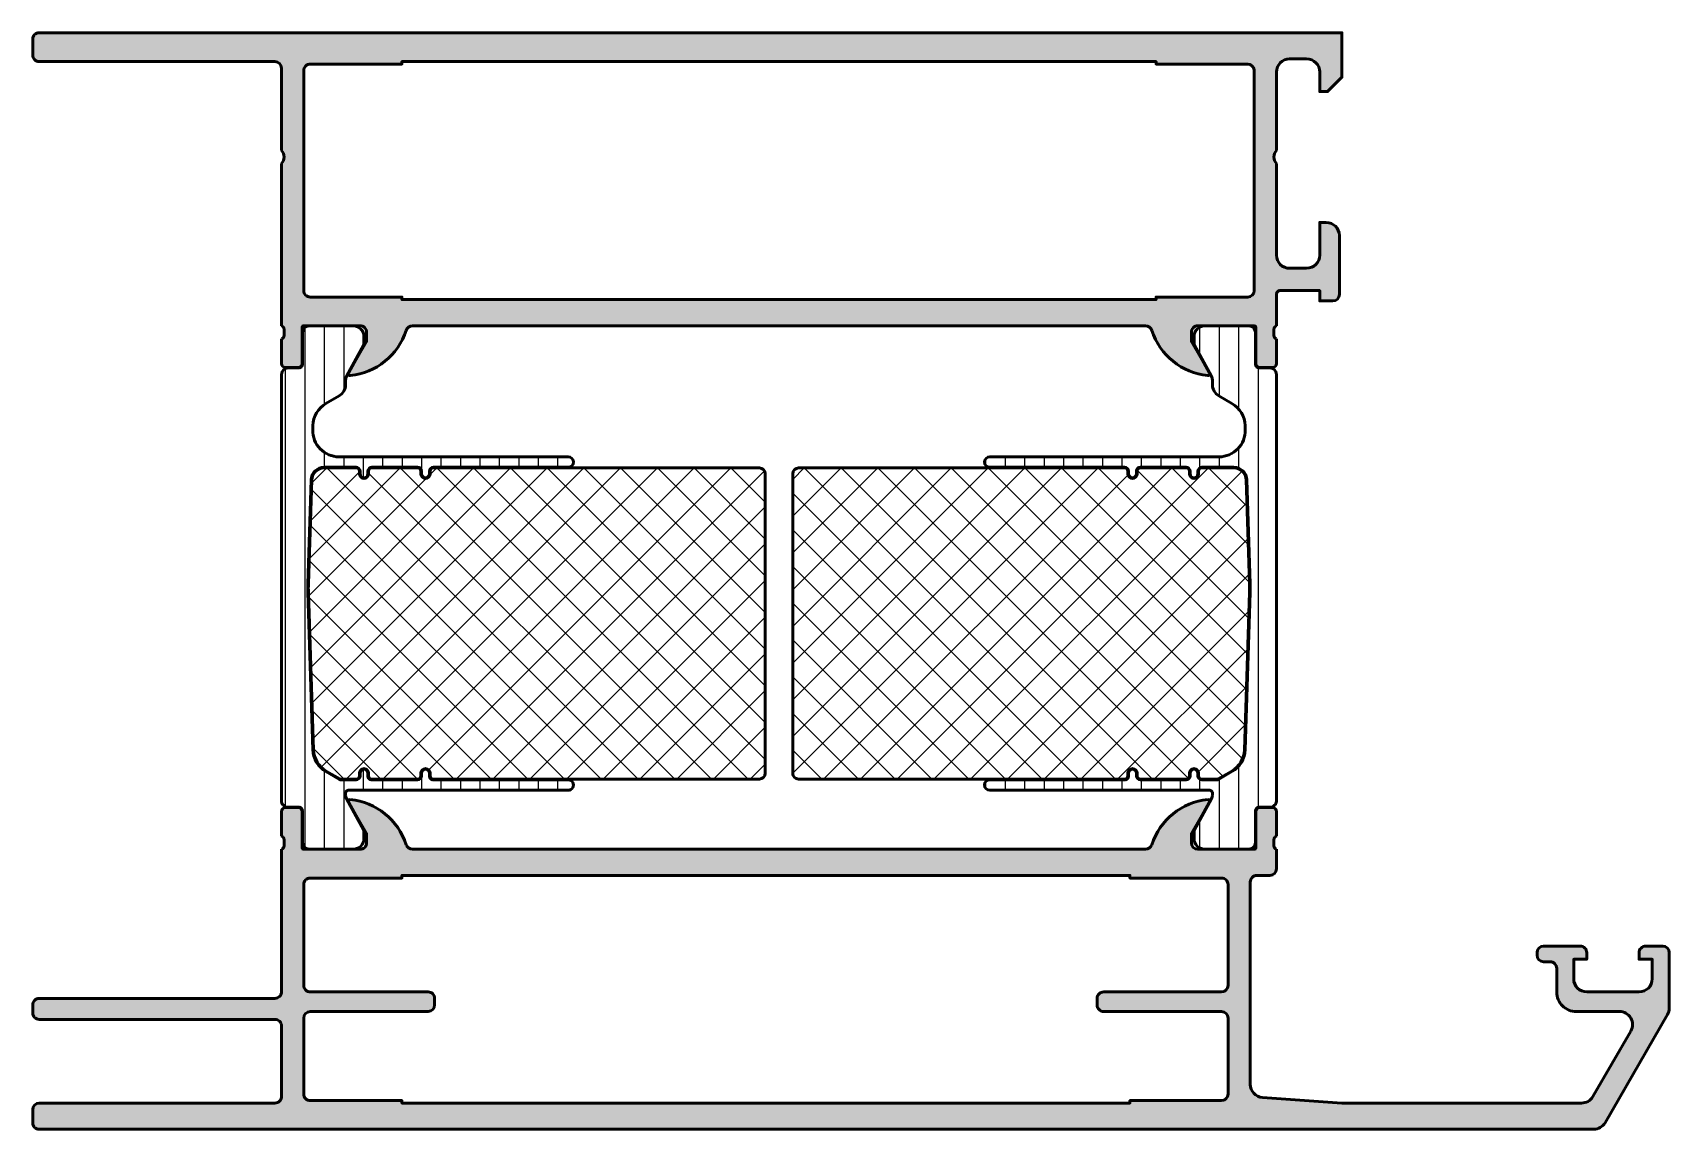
# Model space of a CAD drawing. Extents: x 0 to 125, y 11 to 95.
import ezdxf

# ---------------------------------------------------------------- set-up
doc = ezdxf.new("R2010")
doc.units = 0
for name, color, linetype, lineweight in [('0S-Alu contour', 7, 'Continuous', 50), ('0S-Alu hatch', 252, 'Continuous', 25), ('0S-Plastic contour', 254, 'Continuous', 50), ('0S-Plastic hatch', 253, 'Continuous', 25), ('0S-PT contour', 91, 'Continuous', 50), ('0S-PT hatch', 103, 'Continuous', 25)]:
    doc.layers.add(name, color=color, linetype=linetype, lineweight=lineweight)
pattern_1 = [(90, (0, 0), (-1.4859, 0), [])]
pattern_2 = [(135, (0, 0), (-1.403165018917055, -1.403165018917055), []), (225, (0, 0), (1.403165018917055, -1.403165018917055), [])]

# ---------------------------------------------------------------- blocks, each defined once
blk = doc.blocks.new('398970__B799F6C5_6EFF_4D23_99D0_49BD712C33EB_')
at = {"layer": '0S-Alu hatch'}
h = blk.add_hatch(color=256, dxfattribs=at)
edge = h.paths.add_edge_path()
edge.add_line((4.26e-14, 94.49999999999999), (4.26e-14, 93.30000305175793))
edge.add_arc((0.4999769366175855, 93.29997998837567), 0.499976937149487, 179.9973570091198, 270.0026429908629)
edge.add_line((0.5000000000000423, 92.80000305175814), (18.50000000000015, 92.80000305175791))
edge.add_ellipse((18.49994489644392, 92.29994794820173), major_axis=(-0.5000551065922458, 0), ratio=1, start_angle=180.0063137065699, end_angle=269.99368629342405, ccw=False)
edge.add_line((19.0000000000001, 92.3000030517579), (19.00000000000004, 86.0000000000001))
edge.add_ellipse((18.47487768903665, 85.50000000000009), major_axis=(-0.7250885749144907, 0), ratio=1, start_angle=136.4038464693321, end_angle=223.5961535306688, ccw=False)
edge.add_line((19.00000000000004, 85.0000000000001), (18.99999999999993, 72.59999542236322))
edge.add_ellipse((18.92116355345689, 72.3324748303701), major_axis=(-0.2788950563274314, 0), ratio=1, start_angle=178.8354106259032, end_angle=253.58012358051002, ccw=False)
edge.add_line((19.20000099999994, 72.32680642237173), (19.20000099999993, 71.87321242237172))
edge.add_ellipse((18.92113290435672, 71.86755176289468), major_axis=(-0.2789255417371929, 0), ratio=1, start_angle=106.42459455536121, end_angle=181.1628700728834, ccw=False)
edge.add_line((18.99999999999993, 71.6000084223717), (18.99999999999993, 69.71999742236322))
edge.add_arc((19.29999999999995, 69.71999742236322), 0.3000000000000256, 180, 269.9999999999945)
edge.add_line((19.29999999999992, 69.4199974223632), (20.27997431904272, 69.41999742236322))
edge.add_arc((20.27997431904274, 69.7199974223632), 0.2999999999999829, 269.9999999999973, 360)
edge.add_line((20.57997431904272, 69.7199974223632), (20.5799743190427, 72.4799954223632))
edge.add_ellipse((20.69997431904262, 72.4799954223632), major_axis=(-0.1199999999999157, 0), ratio=1, start_angle=269.9999999999983, end_angle=360, ccw=False)
edge.add_line((20.69997431904262, 72.59999542236312), (25.0000000000001, 72.59999542236334))
edge.add_ellipse((25.00000000000017, 72.09999542236346), major_axis=(-0.4999999999998721, 0), ratio=1, start_angle=180, end_angle=270.00000000000773, ccw=False)
edge.add_line((25.50000000000004, 72.09999542236345), (25.50000000000004, 71.39999542236352))
edge.add_line((25.50000000000004, 71.39999542236352), (24.11850454237775, 69.00717509933575))
edge.add_arc((24.23811978464838, 68.93811520701148), 0.138119784648327, 149.999999999947, 275.6225775507646)
edge.add_arc((23.76177675882507, 73.77660428421477), 5.000000000003915, 275.6225775508023, 342.2515836439373)
edge.add_ellipse((28.99999999999937, 72.09999542236669), major_axis=(-0.4999999999966423, 0), ratio=1, start_angle=269.9999999999161, end_angle=342.2515836438442, ccw=False)
edge.add_line((29.0000000000001, 72.59999542236334), (84.99999999999994, 72.59999542236345))
edge.add_ellipse((84.99999999999888, 72.09999542236265), major_axis=(-0.5000000000007958, 0), ratio=1, start_angle=197.7484163559419, end_angle=269.99999999987784, ccw=False)
edge.add_arc((90.23822324117245, 73.77660428421007), 4.999999999998873, 197.7484163560793, 264.3774224492205)
edge.add_arc((89.76188021535175, 68.93811520701146), 0.138119784648205, 264.3774224491774, 389.9999999999824)
edge.add_line((89.88149545762235, 69.00717509933553), (88.49999999999999, 71.3999954223634))
edge.add_line((88.49999999999999, 71.3999954223634), (88.49999999999994, 72.09999542236334))
edge.add_ellipse((88.99999999999993, 72.09999542236301), major_axis=(-0.4999999999999858, 0), ratio=1, start_angle=269.9999999999593, end_angle=360, ccw=False)
edge.add_line((89.00000000000028, 72.599995422363), (93.30002568095733, 72.59999542236321))
edge.add_ellipse((93.30002568095733, 72.4799954223632), major_axis=(-0.1200000000000045, 0), ratio=1, start_angle=180, end_angle=270, ccw=False)
edge.add_line((93.42002568095734, 72.4799954223632), (93.42002568095732, 69.71999742236319))
edge.add_arc((93.7200256809573, 69.7199974223632), 0.2999999999999856, 180, 270.0000000000027)
edge.add_line((93.72002568095732, 69.41999742236322), (94.70000000000012, 69.4199974223632))
edge.add_arc((94.70000000000012, 69.71999742236322), 0.3000000000000149, 270.0000000000027, 360)
edge.add_line((95.00000000000011, 69.71999742236322), (95.00000000000011, 71.60000842237172))
edge.add_ellipse((95.07886709564326, 71.86755176289465), major_axis=(-0.2789255417371383, 0), ratio=1, start_angle=-1.1628700728896888, end_angle=73.575405444649, ccw=False)
edge.add_line((94.79999900000011, 71.87321242237172), (94.79999900000011, 72.32680642237172))
edge.add_ellipse((95.07883644654314, 72.33247483037013), major_axis=(-0.2788950563274102, 0), ratio=1, start_angle=-73.5801235805111, end_angle=1.1645893741059012, ccw=False)
edge.add_line((95.00000000000011, 72.59999542236324), (95.00000000000011, 74.99999542236343))
edge.add_ellipse((95.3000000000001, 74.99999542236343), major_axis=(-0.2999999999999829, 0), ratio=1, start_angle=269.99999999999454, end_angle=360, ccw=False)
edge.add_line((95.30000000000013, 75.29999542236341), (98.2999877929688, 75.29999542236327))
edge.add_line((98.2999877929688, 75.29999542236327), (98.2999877929688, 74.49999542236331))
edge.add_line((98.2999877929688, 74.49999542236331), (99.29998779296875, 74.49999542236331))
edge.add_arc((99.29993784175294, 75.00004537357937), 0.5000499537109306, 270.0057234158948, 359.9942765840761)
edge.add_line((99.79998779296899, 74.99999542236328), (99.7999877929687, 79.50000000000009))
edge.add_arc((98.79989636528985, 79.49990857232147), 1.000091431857965, 0.0052379411224472, 89.99476205877598)
edge.add_line((98.79998779296876, 80.50000000000033), (98.2999877929687, 80.49999999999999))
edge.add_line((98.2999877929687, 80.49999999999999), (98.29998779296898, 78.00000000000033))
edge.add_ellipse((97.29991092325945, 78.00007686970964), major_axis=(-1.000076872663794, 0), ratio=1, start_angle=90.00440397137561, end_angle=179.9955960285486, ccw=False)
edge.add_line((97.29998779296876, 77.00000000000009), (96, 77.00000000000021))
edge.add_ellipse((95.99995102651889, 77.99995102651904), major_axis=(-0.9999510277180887, 0), ratio=1, start_angle=-0.0028061112355999285, end_angle=90.00280611119871, ccw=False)
edge.add_line((95.00000000000006, 78.00000000000078), (95.00000000000006, 85.0000000000001))
edge.add_ellipse((95.52494604126096, 85.50000000000009), major_axis=(-0.7249609273853969, 0), ratio=1, start_angle=-43.60576001873949, end_angle=43.60576001873949, ccw=False)
edge.add_line((95.00000000000006, 86.0000000000001), (95.00000000000006, 91.99999999999964))
edge.add_ellipse((95.9999695866965, 92.00003041330368), major_axis=(-0.9999695871589359, 0), ratio=1, start_angle=-90.00174260693632, end_angle=0.001742607019082243, ccw=False)
edge.add_line((96.00000000000011, 93.00000000000009), (97.29998779296876, 92.99999999999989))
edge.add_ellipse((97.2998923419221, 91.99990454895313), major_axis=(-1.000095455601777, 0), ratio=1, start_angle=180.0054684201397, end_angle=269.99453157986005, ccw=False)
edge.add_line((98.29998779296886, 91.99999999999974), (98.29998779296886, 90.50000000000045))
edge.add_line((98.29998779296886, 90.50000000000045), (98.89996337890607, 90.49999999999999))
edge.add_line((98.89996337890607, 90.49999999999999), (100, 91.5999984741212))
edge.add_line((100, 91.5999984741212), (100, 94.99999999999999))
edge.add_line((100, 94.99999999999999), (0.5000000000001564, 94.99999999999999))
edge.add_arc((0.4999925653493165, 94.50000743465071), 0.4999925654045513, 89.99914803910144, 180.0008519608678)
edge = h.paths.add_edge_path()
edge.add_line((20.69998168945323, 75.29999999999971), (20.70001220703129, 92.0999984741213))
edge.add_ellipse((21.20000224489929, 92.10000843625308), major_axis=(-0.4999900379672414, 0), ratio=1, start_angle=-90.00114159899522, end_angle=0.0011415991285730342, ccw=False)
edge.add_line((21.20001220703141, 92.5999984741211), (28.20001220703129, 92.59999847412142))
edge.add_line((28.20001220703129, 92.59999847412142), (28.20001220703129, 92.79999542236327))
edge.add_line((28.20001220703129, 92.79999542236327), (85.79998779296875, 92.79999542236327))
edge.add_line((85.79998779296875, 92.79999542236327), (85.79998779296875, 92.5999984741212))
edge.add_line((85.79998779296875, 92.5999984741212), (92.7999877929687, 92.59999847412132))
edge.add_ellipse((92.79994039955515, 92.09995108070767), major_axis=(-0.5000473956595679, 0), ratio=1, start_angle=180.0054303704153, end_angle=269.9945696296005, ccw=False)
edge.add_line((93.2999877929688, 92.09999847412118), (93.29998779296864, 75.2999999999996))
edge.add_ellipse((92.79993784175278, 75.30004995121568), major_axis=(-0.5000499537107317, 0), ratio=1, start_angle=90.00572341591112, end_angle=179.9942765840763, ccw=False)
edge.add_line((92.79998779296875, 74.79999999999983), (85.79998779296875, 74.79999999999994))
edge.add_line((85.79998779296875, 74.79999999999994), (85.7999877929688, 74.60000305175775))
edge.add_line((85.7999877929688, 74.60000305175775), (28.20001220703129, 74.60000305175764))
edge.add_line((28.20001220703129, 74.60000305175764), (28.20001220703129, 74.79999999999983))
edge.add_line((28.20001220703129, 74.79999999999983), (21.19995117187515, 74.79999999999994))
edge.add_ellipse((21.19995862659068, 75.29997693761372), major_axis=(-0.4999769376693594, 0), ratio=1, start_angle=-0.0026428766976778206, end_angle=89.99914571312172, ccw=False)
at = {"layer": '0S-Alu contour', "color": 7}
for points in [[(4.26e-14, 94.49999999999999), (4.26e-14, 93.30000305175793)], [(98.29998779296886, 91.99999999999974), (98.29998779296886, 90.50000000000045), (98.89996337890607, 90.49999999999999), (100, 91.5999984741212), (100, 94.99999999999999), (0.5000000000001564, 94.99999999999999)], [(0.5000000000000423, 92.80000305175814), (18.50000000000015, 92.80000305175791)], [(21.20001220703141, 92.5999984741211), (28.20001220703129, 92.59999847412142), (28.20001220703129, 92.79999542236327), (85.79998779296875, 92.79999542236327), (85.79998779296875, 92.5999984741212), (92.7999877929687, 92.59999847412132)], [(96.00000000000011, 93.00000000000009), (97.29998779296876, 92.99999999999989)], [(19.0000000000001, 92.3000030517579), (19.00000000000004, 86.0000000000001)], [(20.69998168945323, 75.29999999999971), (20.70001220703129, 92.0999984741213)], [(93.2999877929688, 92.09999847412118), (93.29998779296864, 75.2999999999996)], [(95.00000000000006, 86.0000000000001), (95.00000000000006, 91.99999999999964)], [(19.00000000000004, 85.0000000000001), (18.99999999999993, 72.59999542236322)], [(95.00000000000006, 78.00000000000078), (95.00000000000006, 85.0000000000001)], [(98.79998779296876, 80.50000000000033), (98.2999877929687, 80.49999999999999), (98.29998779296898, 78.00000000000033)], [(99.79998779296899, 74.99999542236328), (99.7999877929687, 79.50000000000009)], [(97.29998779296876, 77.00000000000009), (96, 77.00000000000021)], [(95.30000000000013, 75.29999542236341), (98.2999877929688, 75.29999542236327), (98.2999877929688, 74.49999542236331), (99.29998779296875, 74.49999542236331)], [(92.79998779296875, 74.79999999999983), (85.79998779296875, 74.79999999999994), (85.7999877929688, 74.60000305175775), (28.20001220703129, 74.60000305175764), (28.20001220703129, 74.79999999999983), (21.19995117187515, 74.79999999999994)], [(95.00000000000011, 72.59999542236324), (95.00000000000011, 74.99999542236343)], [(20.69997431904262, 72.59999542236312), (25.0000000000001, 72.59999542236334)], [(29.0000000000001, 72.59999542236334), (84.99999999999994, 72.59999542236345)], [(89.00000000000028, 72.599995422363), (93.30002568095733, 72.59999542236321)], [(18.99999999999993, 71.6000084223717), (18.99999999999993, 69.71999742236322)], [(19.20000099999994, 72.32680642237173), (19.20000099999993, 71.87321242237172)], [(20.57997431904272, 69.7199974223632), (20.5799743190427, 72.4799954223632)], [(25.50000000000004, 72.09999542236345), (25.50000000000004, 71.39999542236352), (24.11850454237775, 69.00717509933575)], [(89.88149545762235, 69.00717509933553), (88.49999999999999, 71.3999954223634), (88.49999999999994, 72.09999542236334)], [(93.42002568095734, 72.4799954223632), (93.42002568095732, 69.71999742236319)], [(94.79999900000011, 71.87321242237172), (94.79999900000011, 72.32680642237172)], [(95.00000000000011, 69.71999742236322), (95.00000000000011, 71.60000842237172)], [(19.29999999999992, 69.4199974223632), (20.27997431904272, 69.41999742236322)], [(93.72002568095732, 69.41999742236322), (94.70000000000012, 69.4199974223632)]]:
    blk.add_lwpolyline(points, dxfattribs=at)
for centre, radius, start, end in [((0.4999925653493165, 94.50000743465071), 0.4999925654045513, 89.99914803910144, 180.0008519608678), ((0.4999769366175855, 93.29997998837567), 0.499976937149487, 179.9973570091198, 270.0026429908629), ((98.79989636528985, 79.49990857232147), 1.000091431857965, 0.0052379411224472, 89.99476205877598), ((99.29993784175294, 75.00004537357937), 0.5000499537109306, 270.0057234158948, 359.9942765840761), ((23.76177675882507, 73.77660428421477), 5.000000000003915, 275.6225775508023, 342.2515836439373), ((90.23822324117245, 73.77660428421007), 4.999999999998873, 197.7484163560793, 264.3774224492205), ((19.29999999999995, 69.71999742236322), 0.3000000000000256, 180, 269.9999999999945), ((20.27997431904274, 69.7199974223632), 0.2999999999999829, 269.9999999999973, 0), ((24.23811978464838, 68.93811520701148), 0.138119784648327, 149.999999999947, 275.6225775507646), ((89.76188021535175, 68.93811520701146), 0.138119784648205, 264.3774224491774, 29.99999999998236), ((93.7200256809573, 69.7199974223632), 0.2999999999999856, 180, 270.0000000000027), ((94.70000000000012, 69.71999742236322), 0.3000000000000149, 270.0000000000027, 0)]:
    blk.add_arc(centre, radius, start, end, dxfattribs=at)
at = {"layer": '0S-Alu contour', "color": 7, "extrusion": (0, 0, -1)}
for centre, radius, start, end in [((-18.49994489644392, 92.29994794820173), 0.5000551065922458, 90.00631370657597, 179.9936862934301), ((-21.20000224489929, 92.10000843625308), 0.4999900379672414, 359.9988584008714, 90.00114159899522), ((-92.79994039955515, 92.09995108070767), 0.5000473956595679, 90.00543037039947, 179.9945696295847), ((-95.9999695866965, 92.00003041330368), 0.9999695871589359, 359.9982573929809, 90.00174260693635), ((-97.2998923419221, 91.99990454895313), 1.000095455601777, 90.00546842013993, 179.9945315798603), ((-18.47487768903665, 85.50000000000009), 0.7250885749144909, 136.4038464693312, 223.596153530668), ((-95.52494604126096, 85.50000000000009), 0.7249609273853969, 316.3942399812605, 43.6057600187395), ((-95.99995102651889, 77.99995102651904), 0.9999510277180887, 269.9971938888013, 0.0028061112356313), ((-97.29991092325945, 78.00007686970964), 1.000076872663794, 180.0044039714515, 269.9955960286244), ((-21.19995862659068, 75.29997693761372), 0.4999769376693594, 270.0008542868783, 0.0026428766976818), ((-92.79993784175278, 75.30004995121568), 0.5000499537107317, 180.0057234159238, 269.9942765840889), ((-95.3000000000001, 74.99999542236343), 0.2999999999999829, 0, 90.00000000000543), ((-18.92116355345689, 72.3324748303701), 0.2788950563274314, 106.41987641949, 181.1645893740969), ((-20.69997431904262, 72.4799954223632), 0.1199999999999157, 0, 90.0000000000017), ((-25.00000000000017, 72.09999542236346), 0.4999999999998721, 89.99999999999227, 180), ((-28.99999999999937, 72.09999542236669), 0.4999999999966423, 17.74841635615584, 90.00000000008387), ((-84.99999999999888, 72.09999542236265), 0.5000000000007958, 90.00000000012214, 162.2515836440581), ((-88.99999999999993, 72.09999542236301), 0.4999999999999858, 0, 90.00000000004071), ((-93.30002568095733, 72.4799954223632), 0.1200000000000045, 90, 180), ((-95.07883644654314, 72.33247483037013), 0.2788950563274102, 358.8354106258941, 73.58012358051123), ((-18.92113290435672, 71.86755176289468), 0.2789255417371929, 178.8371299271166, 253.5754054446388), ((-95.07886709564326, 71.86755176289465), 0.2789255417371383, 286.4245945553511, 1.162870072889672)]:
    blk.add_arc(centre, radius, start, end, dxfattribs=at)
blk = doc.blocks.new('284257__74CCF3A1_95EC_489D_9ECB_B455FE432572___54018058_9C05_4113_A878_538C51B384AE_')
at = {"layer": '0S-Plastic hatch'}
h = blk.add_hatch(dxfattribs=at)
h.set_pattern_fill('ANSI31', color=256, scale=0.4680000000000001, angle=45, style=0)
h.set_pattern_definition(pattern_1)
edge = h.paths.add_edge_path()
edge.add_line((19.0000305175597, 68.8900096255474), (19.0000305175597, 36.3099781673875))
edge.add_arc((19.50003051755971, 36.30997816738755), 0.5000000000000071, 180, 270.0000000000122)
edge.add_line((19.50003051755982, 35.80997816738755), (20.31036184802349, 35.80997816738757))
edge.add_ellipse((20.31036184802345, 35.50997816738767), major_axis=(-0.2999999999998977, 0), ratio=1, start_angle=179.9920753769033, end_angle=269.9999999999932, ccw=False)
edge.add_line((20.61036184515387, 35.5099366741583), (20.61002991679544, 33.11006305184984))
edge.add_arc((21.11002991201297, 33.10999389646755), 0.5000000000000027, 179.9920753769491, 269.9999999999935)
edge.add_line((21.11002991201292, 32.60999389646754), (24.50003051755959, 32.60999389646749))
edge.add_arc((24.50003051755961, 33.40999389646754), 0.800000000000054, 269.999999999999, 360)
edge.add_line((25.30003051755966, 33.40999389646754), (25.30003051755966, 34.0599938964678))
edge.add_line((25.30003051755966, 34.0599938964678), (23.96272066405384, 36.47256473569802))
edge.add_ellipse((24.40003051806746, 36.71496954606759), major_axis=(-0.5000000005077246, 0), ratio=1, start_angle=0, end_angle=29.000000000034106, ccw=False)
edge.add_line((23.90003051755974, 36.71496954606761), (23.90003051755974, 36.90999389646766))
edge.add_ellipse((24.10003051755966, 36.90999389646765), major_axis=(-0.1999999999999211, 0), ratio=1, start_angle=269.99999999999693, end_angle=360, ccw=False)
edge.add_line((24.10003051755967, 37.10999389646757), (40.89955684322728, 37.10999389646753))
edge.add_arc((40.89955684322723, 37.50999389646752), 0.3999999999999986, 270.0000000000081, 450.0000000000081)
edge.add_line((40.89955684322717, 37.90999389646752), (30.59955684322722, 37.9099938964676))
edge.add_ellipse((30.59955684322718, 38.20999389646758), major_axis=(-0.2999999999999758, 0), ratio=1, start_angle=0, end_angle=90.0000000000075, ccw=False)
edge.add_line((30.2995568432272, 38.20999389646758), (30.2995568432272, 38.40999389646763))
edge.add_arc((29.99955684322719, 38.40999389646758), 0.3000000000000114, 0, 180)
edge.add_line((29.69955684322718, 38.40999389646758), (29.69955684322724, 38.20999389646771))
edge.add_ellipse((29.39955684322719, 38.20999389646762), major_axis=(-0.300000000000054, 0), ratio=1, start_angle=90.00000000001899, end_angle=180, ccw=False)
edge.add_line((29.39955684322729, 37.90999389646757), (25.90002983299729, 37.90999389646755))
edge.add_ellipse((25.90002983299727, 38.20999365794739), major_axis=(-0.2999997614798317, 0), ratio=1, start_angle=0, end_angle=90.00000000000341, ccw=False)
edge.add_line((25.60003007151744, 38.20999365794739), (25.60003007151744, 38.40999365794746))
edge.add_arc((25.30003007151742, 38.40999365794741), 0.3000000000000114, 0, 180)
edge.add_line((25.00003007151741, 38.40999365794741), (25.00003007151747, 38.20999365794754))
edge.add_ellipse((24.70003031003759, 38.20999365794746), major_axis=(-0.2999997614798779, 0), ratio=1, start_angle=90.00000000001558, end_angle=180, ccw=False)
edge.add_line((24.70003031003767, 37.90999389646759), (23.53592890235933, 37.90999389646759))
edge.add_ellipse((23.53592890235935, 38.10999389609881), major_axis=(-0.199999999631224, 0), ratio=1, start_angle=59.999999999967315, end_angle=89.99999999999193, ccw=False)
edge.add_line((23.43592890254365, 37.93678881566135), (22.39912641925292, 38.53538687949273))
edge.add_ellipse((23.39912625382401, 40.26743777365471), major_axis=(-1.99999999227738, 0), ratio=1, start_angle=1.7229977105133116, end_angle=60.0000053446131, ccw=False)
edge.add_line((21.40003051755974, 40.20730287231179), (21.00541108759569, 52.23199625899578))
edge.add_ellipse((31.00003051755957, 52.55999389646715), major_axis=(-9.999999999999924, 0), ratio=1, start_angle=-1.8796251590019892, end_angle=1.8796251589915869, ccw=False)
edge.add_line((21.00541108759575, 52.88799153394031), (21.26318543891375, 60.82279366021474))
edge.add_ellipse((22.26264738191025, 60.78999389646756), major_axis=(-1.000000000000105, 0), ratio=1, start_angle=270.00000000000324, end_angle=358.120374841006, ccw=False)
edge.add_line((22.26264738191019, 61.78999389646766), (24.70003051755975, 61.78999389646758))
edge.add_ellipse((24.70003051755974, 61.4899938964676), major_axis=(-0.2999999999999687, 0), ratio=1, start_angle=180, end_angle=269.99999999999727, ccw=False)
edge.add_line((25.00003051755971, 61.4899938964676), (25.00003051755971, 61.28999389646757))
edge.add_arc((25.30003051755969, 61.28999389646756), 0.2999999999999829, 180, 360)
edge.add_line((25.60003051755967, 61.28999389646756), (25.60003051755967, 61.48999389646752))
edge.add_ellipse((25.90003051755966, 61.48999389646757), major_axis=(-0.2999999999999864, 0), ratio=1, start_angle=270.00000000000614, end_angle=360, ccw=False)
edge.add_line((25.90003051755962, 61.78999389646755), (29.39955684322723, 61.78999389646758))
edge.add_ellipse((29.39955684322724, 61.48999389646758), major_axis=(-0.2999999999999971, 0), ratio=1, start_angle=180, end_angle=270.00000000000273, ccw=False)
edge.add_line((29.69955684322724, 61.48999389646758), (29.69955684322724, 61.28999389646759))
edge.add_arc((29.99955684322722, 61.28999389646757), 0.2999999999999829, 180, 360)
edge.add_line((30.2995568432272, 61.28999389646757), (30.2995568432272, 61.48999389646753))
edge.add_ellipse((30.59955684322721, 61.48999389646759), major_axis=(-0.3000000000000043, 0), ratio=1, start_angle=270.0000000000095, end_angle=360, ccw=False)
edge.add_line((30.59955684322716, 61.78999389646759), (40.89955684322723, 61.78999389646759))
edge.add_arc((40.89955684322726, 62.18999389646758), 0.3999999999999915, 269.9999999999959, 449.9999999999959)
edge.add_line((40.89955684322728, 62.58999389646757), (23.38789192985939, 62.58999389646746))
edge.add_ellipse((23.3878919298594, 64.58999389646752), major_axis=(-2.000000000000056, 0), ratio=1, start_angle=-1.8796251589952817, end_angle=89.99999999999977, ccw=False)
edge.add_line((21.38896804386655, 64.65559342396195), (21.40003051755974, 64.99268492062323))
edge.add_ellipse((23.39912626154324, 64.9325500190482), major_axis=(-2.000000000000095, 0), ratio=1, start_angle=299.9999946553896, end_angle=358.277002289489, ccw=False)
edge.add_line((22.39912642311072, 66.66460091989819), (23.40003043677597, 67.24247299296405))
edge.add_arc((22.90003051755972, 68.10849844338895), 0.9999999999999598, 299.9999946553918, 360)
edge.add_line((23.90003051755968, 68.10849844338895), (23.90003051755974, 68.48501824696757))
edge.add_ellipse((24.40003051768157, 68.48501824696775), major_axis=(-0.5000000001218332, 0), ratio=1, start_angle=331.0000000000169, end_angle=360, ccw=False)
edge.add_line((23.96272066400524, 68.72742305714985), (25.30003051755972, 71.13999389646762))
edge.add_line((25.30003051755972, 71.13999389646762), (25.30003051755972, 71.78999389646759))
edge.add_arc((24.50003051755972, 71.78999389646746), 0.7999999999999972, 0, 90.00000000000509)
edge.add_line((24.50003051755965, 72.58999389646746), (21.11002990723056, 72.58999389646752))
edge.add_arc((21.11002990723055, 72.0899938964675), 0.5000000000000142, 89.99999999999837, 180.0079247372927)
edge.add_line((20.61002991201315, 72.08992474008866), (20.61036184515393, 69.69005111937452))
edge.add_ellipse((20.31036184802358, 69.69000962554733), major_axis=(-0.2999999999999159, 0), ratio=1, start_angle=89.99999999998312, end_angle=180.0079247372928, ccw=False)
edge.add_line((20.31036184802349, 69.39000962554742), (19.50003051755965, 69.3900096255474))
edge.add_arc((19.50003051755967, 68.89000962554744), 0.4999999999999645, 90.00000000000244, 180)
at = {"layer": '0S-Plastic contour', "color": 7}
for points in [[(24.50003051755965, 72.58999389646746), (21.11002990723056, 72.58999389646752)], [(20.61002991201315, 72.08992474008866), (20.61036184515393, 69.69005111937452)], [(23.96272066400524, 68.72742305714985), (25.30003051755972, 71.13999389646762), (25.30003051755972, 71.78999389646759)], [(19.0000305175597, 68.8900096255474), (19.0000305175597, 36.3099781673875)], [(20.31036184802349, 69.39000962554742), (19.50003051755965, 69.3900096255474)], [(23.90003051755968, 68.10849844338895), (23.90003051755974, 68.48501824696757)], [(22.39912642311072, 66.66460091989819), (23.40003043677597, 67.24247299296405)], [(21.38896804386655, 64.65559342396195), (21.40003051755974, 64.99268492062323)], [(40.89955684322728, 62.58999389646757), (23.38789192985939, 62.58999389646746)], [(22.26264738191019, 61.78999389646766), (24.70003051755975, 61.78999389646758)], [(25.00003051755971, 61.4899938964676), (25.00003051755971, 61.28999389646757)], [(25.60003051755967, 61.28999389646756), (25.60003051755967, 61.48999389646752)], [(25.90003051755962, 61.78999389646755), (29.39955684322723, 61.78999389646758)], [(29.69955684322724, 61.48999389646758), (29.69955684322724, 61.28999389646759)], [(30.2995568432272, 61.28999389646757), (30.2995568432272, 61.48999389646753)], [(30.59955684322716, 61.78999389646759), (40.89955684322723, 61.78999389646759)], [(21.00541108759575, 52.88799153394031), (21.26318543891375, 60.82279366021474)], [(21.40003051755974, 40.20730287231179), (21.00541108759569, 52.23199625899578)], [(23.43592890254365, 37.93678881566135), (22.39912641925292, 38.53538687949273)], [(24.70003031003767, 37.90999389646759), (23.53592890235933, 37.90999389646759)], [(25.00003007151741, 38.40999365794741), (25.00003007151747, 38.20999365794754)], [(25.60003007151744, 38.20999365794739), (25.60003007151744, 38.40999365794746)], [(29.39955684322729, 37.90999389646757), (25.90002983299729, 37.90999389646755)], [(29.69955684322718, 38.40999389646758), (29.69955684322724, 38.20999389646771)], [(30.2995568432272, 38.20999389646758), (30.2995568432272, 38.40999389646763)], [(40.89955684322717, 37.90999389646752), (30.59955684322722, 37.9099938964676)], [(23.90003051755974, 36.71496954606761), (23.90003051755974, 36.90999389646766)], [(25.30003051755966, 33.40999389646754), (25.30003051755966, 34.0599938964678), (23.96272066405384, 36.47256473569802)], [(24.10003051755967, 37.10999389646757), (40.89955684322728, 37.10999389646753)], [(19.50003051755982, 35.80997816738755), (20.31036184802349, 35.80997816738757)], [(20.61036184515387, 35.5099366741583), (20.61002991679544, 33.11006305184984)], [(21.11002991201292, 32.60999389646754), (24.50003051755959, 32.60999389646749)]]:
    blk.add_lwpolyline(points, dxfattribs=at)
for centre, radius, start, end in [((21.11002990723055, 72.0899938964675), 0.5000000000000142, 89.99999999999837, 180.0079247372927), ((24.50003051755972, 71.78999389646746), 0.7999999999999972, 0, 90.00000000000509), ((19.50003051755967, 68.89000962554744), 0.4999999999999645, 90.00000000000244, 180), ((22.90003051755972, 68.10849844338895), 0.9999999999999598, 299.9999946553918, 0), ((40.89955684322726, 62.18999389646758), 0.3999999999999915, 269.9999999999959, 89.99999999999594), ((25.30003051755969, 61.28999389646756), 0.2999999999999829, 180, 0), ((29.99955684322722, 61.28999389646757), 0.2999999999999829, 180, 0), ((25.30003007151742, 38.40999365794741), 0.3000000000000114, 0, 180), ((29.99955684322719, 38.40999389646758), 0.3000000000000114, 0, 180), ((40.89955684322723, 37.50999389646752), 0.3999999999999986, 270.0000000000081, 90.00000000000813), ((19.50003051755971, 36.30997816738755), 0.5000000000000071, 180, 270.0000000000122), ((21.11002991201297, 33.10999389646755), 0.5000000000000027, 179.9920753769491, 269.9999999999935), ((24.50003051755961, 33.40999389646754), 0.800000000000054, 269.999999999999, 0)]:
    blk.add_arc(centre, radius, start, end, dxfattribs=at)
at = {"layer": '0S-Plastic contour', "color": 7, "extrusion": (0, 0, -1)}
for centre, radius, start, end in [((-20.31036184802358, 69.69000962554733), 0.2999999999999159, 179.9920752627072, 270.0000000000169), ((-24.40003051768157, 68.48501824696775), 0.5000000001218332, 0, 28.99999999998313), ((-23.39912626154324, 64.9325500190482), 2.000000000000095, 1.722997710510985, 60.0000053446104), ((-23.3878919298594, 64.58999389646752), 2.000000000000056, 270.0000000000002, 1.879625158995334), ((-22.26264738191025, 60.78999389646756), 1.000000000000105, 1.879625158993977, 89.99999999999675), ((-24.70003051755974, 61.4899938964676), 0.2999999999999687, 90.00000000000273, 180), ((-25.90003051755966, 61.48999389646757), 0.2999999999999865, 0, 89.99999999999388), ((-29.39955684322724, 61.48999389646758), 0.2999999999999971, 89.99999999999729, 180), ((-30.59955684322721, 61.48999389646759), 0.3000000000000043, 0, 89.99999999999051), ((-31.00003051755957, 52.55999389646715), 9.999999999999924, 358.1203748410084, 1.879625159001928), ((-23.39912625382401, 40.26743777365471), 1.99999999227738, 299.999994655387, 358.2770022894867), ((-23.53592890235935, 38.10999389609881), 0.199999999631224, 270.0000000000081, 300.0000000000327), ((-24.70003031003759, 38.20999365794746), 0.2999997614798779, 180, 269.9999999999844), ((-25.90002983299727, 38.20999365794739), 0.2999997614798317, 269.9999999999966, 0), ((-29.39955684322719, 38.20999389646762), 0.300000000000054, 180, 269.999999999981), ((-30.59955684322718, 38.20999389646758), 0.2999999999999758, 269.9999999999925, 0), ((-24.10003051755966, 36.90999389646765), 0.1999999999999211, 0, 90.00000000000306), ((-24.40003051806746, 36.71496954606759), 0.5000000005077246, 330.9999999999659, 0), ((-20.31036184802345, 35.50997816738767), 0.2999999999998977, 90.0000000000068, 180.0079246230968)]:
    blk.add_arc(centre, radius, start, end, dxfattribs=at)
blk = doc.blocks.new('284257__2A58F164_1C07_4194_A5A3_E52872DE9A74___F3332989_4F31_4FF8_9448_8AA3ECADD5B9_')
at = {"layer": '0S-Plastic hatch'}
h = blk.add_hatch(dxfattribs=at)
h.set_pattern_fill('ANSI31', color=256, scale=0.4680000000000001, angle=45, style=0)
h.set_pattern_definition(pattern_1)
edge = h.paths.add_edge_path()
edge.add_line((94.99999999996471, 68.89000962554803), (94.99999999996527, 36.30997816738812))
edge.add_ellipse((94.49999999996524, 36.3099781673882), major_axis=(-0.5000000000000285, 0), ratio=1, start_angle=89.99999999999022, end_angle=180, ccw=False)
edge.add_line((94.49999999996515, 35.80997816738817), (93.68966866950149, 35.80997816738817))
edge.add_arc((93.68966866950151, 35.50997816738828), 0.2999999999998957, 90.00000000000813, 180.0079246230968)
edge.add_line((93.38966867237112, 35.5099366741589), (93.3900006007296, 33.11006305185043))
edge.add_ellipse((92.89000060551209, 33.10999389646813), major_axis=(-0.4999999999999886, 0), ratio=1, start_angle=90.00000000000648, end_angle=180.0079246230969, ccw=False)
edge.add_line((92.89000060551213, 32.60999389646813), (89.49999999996544, 32.60999389646802))
edge.add_ellipse((89.4999999999654, 33.40999389646807), major_axis=(-0.800000000000054, 0), ratio=1, start_angle=0, end_angle=90.00000000000199, ccw=False)
edge.add_line((88.69999999996536, 33.40999389646807), (88.69999999996536, 34.05999389646832))
edge.add_line((88.69999999996536, 34.05999389646832), (90.03730985347113, 36.47256473569856))
edge.add_arc((89.59999999945742, 36.71496954606815), 0.5000000005077869, 330.9999999999685, 360)
edge.add_line((90.0999999999652, 36.71496954606815), (90.0999999999652, 36.90999389646819))
edge.add_arc((89.8999999999653, 36.90999389646819), 0.1999999999999247, 0, 90.00000000000406)
edge.add_line((89.89999999996529, 37.10999389646811), (73.10047367429767, 37.10999389646779))
edge.add_ellipse((73.1004736742977, 37.50999389646779), major_axis=(-0.4000000000000057, 0), ratio=1, start_angle=-90.00000000000608, end_angle=89.99999999999392, ccw=False)
edge.add_line((73.10047367429777, 37.90999389646779), (83.40047367429773, 37.90999389646803))
edge.add_arc((83.40047367429773, 38.20999389646802), 0.29999999999999, 269.9999999999973, 360)
edge.add_line((83.70047367429775, 38.20999389646802), (83.70047367429773, 38.40999389646807))
edge.add_ellipse((84.00047367429774, 38.40999389646803), major_axis=(-0.3000000000000114, 0), ratio=1, start_angle=180, end_angle=360, ccw=False)
edge.add_line((84.30047367429775, 38.40999389646803), (84.3004736742977, 38.20999389646815))
edge.add_arc((84.60047367429776, 38.20999389646808), 0.300000000000054, 180, 269.999999999981)
edge.add_line((84.60047367429766, 37.90999389646803), (88.10000068452764, 37.90999389646807))
edge.add_arc((88.10000068452764, 38.2099936579479), 0.299999761479846, 270, 360)
edge.add_line((88.40000044600751, 38.2099936579479), (88.4000004460075, 38.40999365794797))
edge.add_ellipse((88.7000004460075, 38.40999365794793), major_axis=(-0.3000000000000114, 0), ratio=1, start_angle=180, end_angle=360, ccw=False)
edge.add_line((89.0000004460075, 38.40999365794793), (89.00000044600748, 38.20999365794806))
edge.add_arc((89.30000020748734, 38.20999365794799), 0.2999997614798814, 180, 269.9999999999838)
edge.add_line((89.30000020748726, 37.90999389646811), (90.4641016151656, 37.90999389646814))
edge.add_arc((90.46410161516555, 38.10999389609952), 0.1999999996313836, 270.0000000000204, 300.00000000002)
edge.add_line((90.5641016149813, 37.9367888156619), (91.60090409827201, 38.5353868794933))
edge.add_arc((90.6009042637009, 40.26743777365526), 1.999999992277375, 299.9999946553879, 358.2770022894877)
edge.add_line((92.59999999996516, 40.20730287231237), (92.99461942992902, 52.23199625899638))
edge.add_arc((82.99999999996089, 52.55999389646759), 10.00000000000415, 358.1203748410103, 361.8796251590022)
edge.add_line((92.99461942992895, 52.88799153394092), (92.73684507861083, 60.82279366021532))
edge.add_arc((91.73738313561432, 60.78999389646813), 1.000000000000097, 1.879625158994559, 89.99999999999837)
edge.add_line((91.73738313561434, 61.78999389646823), (89.2999999999648, 61.7899938964681))
edge.add_arc((89.2999999999648, 61.48999389646814), 0.2999999999999688, 90.00000000000273, 180)
edge.add_line((88.99999999996484, 61.48999389646814), (88.99999999996484, 61.28999389646811))
edge.add_ellipse((88.69999999996485, 61.28999389646809), major_axis=(-0.2999999999999829, 0), ratio=1, start_angle=0, end_angle=180, ccw=False)
edge.add_line((88.39999999996488, 61.28999389646809), (88.39999999996488, 61.48999389646803))
edge.add_arc((88.0999999999649, 61.48999389646808), 0.29999999999999, 0, 89.99999999999459)
edge.add_line((88.09999999996492, 61.78999389646807), (84.60047367429732, 61.78999389646803))
edge.add_arc((84.6004736742973, 61.48999389646803), 0.2999999999999901, 89.99999999999729, 180)
edge.add_line((84.30047367429731, 61.48999389646803), (84.30047367429731, 61.28999389646804))
edge.add_ellipse((84.00047367429733, 61.28999389646804), major_axis=(-0.2999999999999829, 0), ratio=1, start_angle=0, end_angle=180, ccw=False)
edge.add_line((83.70047367429734, 61.28999389646804), (83.70047367429734, 61.48999389646798))
edge.add_arc((83.40047367429734, 61.48999389646802), 0.2999999999999971, 0, 89.99999999999186)
edge.add_line((83.40047367429737, 61.78999389646802), (73.1004736742973, 61.78999389646785))
edge.add_ellipse((73.10047367429729, 62.18999389646784), major_axis=(-0.3999999999999915, 0), ratio=1, start_angle=-89.99999999999591, end_angle=90.00000000000409, ccw=False)
edge.add_line((73.10047367429726, 62.58999389646783), (90.61213858766514, 62.58999389646802))
edge.add_arc((90.6121385876651, 64.58999389646807), 2.000000000000059, 270.0000000000012, 361.8796251589965)
edge.add_line((92.61106247365795, 64.65559342396253), (92.59999999996475, 64.99268492062382))
edge.add_arc((90.6009042559813, 64.93255001904878), 2.000000000000047, 1.722997710510985, 60.00000534461243)
edge.add_line((91.60090409441375, 66.66460091989877), (90.60000008074847, 67.24247299296461))
edge.add_ellipse((91.09999999996472, 68.10849844338954), major_axis=(-0.9999999999999853, 0), ratio=1, start_angle=0, end_angle=60.000005344608326, ccw=False)
edge.add_line((90.09999999996475, 68.10849844338952), (90.0999999999647, 68.48501824696811))
edge.add_arc((89.59999999984278, 68.48501824696827), 0.5000000001219143, 0, 28.99999999998022)
edge.add_line((90.0373098535192, 68.72742305715039), (88.69999999996467, 71.13999389646814))
edge.add_line((88.69999999996467, 71.13999389646814), (88.69999999996466, 71.7899938964681))
edge.add_ellipse((89.49999999996466, 71.789993896468), major_axis=(-0.7999999999999972, 0), ratio=1, start_angle=269.9999999999959, end_angle=360, ccw=False)
edge.add_line((89.49999999996471, 72.589993896468), (92.8900006102938, 72.58999389646812))
edge.add_ellipse((92.89000061029382, 72.0899938964681), major_axis=(-0.5000000000000142, 0), ratio=1, start_angle=179.9920752627074, end_angle=270.00000000000324, ccw=False)
edge.add_line((93.39000060551123, 72.08992474008926), (93.38966867237049, 69.69005111937511))
edge.add_arc((93.68966866950085, 69.69000962554796), 0.2999999999999299, 179.9920752627072, 270.0000000000163)
edge.add_line((93.68966866950095, 69.39000962554803), (94.49999999996476, 69.39000962554803))
edge.add_ellipse((94.49999999996474, 68.89000962554806), major_axis=(-0.4999999999999716, 0), ratio=1, start_angle=180, end_angle=269.99999999999676, ccw=False)
at = {"layer": '0S-Plastic contour', "color": 7}
for points in [[(89.49999999996471, 72.589993896468), (92.8900006102938, 72.58999389646812)], [(90.0373098535192, 68.72742305715039), (88.69999999996467, 71.13999389646814), (88.69999999996466, 71.7899938964681)], [(93.39000060551123, 72.08992474008926), (93.38966867237049, 69.69005111937511)], [(93.68966866950095, 69.39000962554803), (94.49999999996476, 69.39000962554803)], [(94.99999999996471, 68.89000962554803), (94.99999999996527, 36.30997816738812)], [(90.09999999996475, 68.10849844338952), (90.0999999999647, 68.48501824696811)], [(91.60090409441375, 66.66460091989877), (90.60000008074847, 67.24247299296461)], [(92.61106247365795, 64.65559342396253), (92.59999999996475, 64.99268492062382)], [(73.10047367429726, 62.58999389646783), (90.61213858766514, 62.58999389646802)], [(83.40047367429737, 61.78999389646802), (73.1004736742973, 61.78999389646785)], [(83.70047367429734, 61.28999389646804), (83.70047367429734, 61.48999389646798)], [(84.30047367429731, 61.48999389646803), (84.30047367429731, 61.28999389646804)], [(88.09999999996492, 61.78999389646807), (84.60047367429732, 61.78999389646803)], [(88.39999999996488, 61.28999389646809), (88.39999999996488, 61.48999389646803)], [(88.99999999996484, 61.48999389646814), (88.99999999996484, 61.28999389646811)], [(91.73738313561434, 61.78999389646823), (89.2999999999648, 61.7899938964681)], [(92.99461942992895, 52.88799153394092), (92.73684507861083, 60.82279366021532)], [(92.59999999996516, 40.20730287231237), (92.99461942992902, 52.23199625899638)], [(73.10047367429777, 37.90999389646779), (83.40047367429773, 37.90999389646803)], [(83.70047367429775, 38.20999389646802), (83.70047367429773, 38.40999389646807)], [(84.30047367429775, 38.40999389646803), (84.3004736742977, 38.20999389646815)], [(84.60047367429766, 37.90999389646803), (88.10000068452764, 37.90999389646807)], [(88.40000044600751, 38.2099936579479), (88.4000004460075, 38.40999365794797)], [(89.0000004460075, 38.40999365794793), (89.00000044600748, 38.20999365794806)], [(89.30000020748726, 37.90999389646811), (90.4641016151656, 37.90999389646814)], [(90.5641016149813, 37.9367888156619), (91.60090409827201, 38.5353868794933)], [(89.89999999996529, 37.10999389646811), (73.10047367429767, 37.10999389646779)], [(88.69999999996536, 33.40999389646807), (88.69999999996536, 34.05999389646832), (90.03730985347113, 36.47256473569856)], [(90.0999999999652, 36.71496954606815), (90.0999999999652, 36.90999389646819)], [(93.38966867237112, 35.5099366741589), (93.3900006007296, 33.11006305185043)], [(94.49999999996515, 35.80997816738817), (93.68966866950149, 35.80997816738817)], [(92.89000060551213, 32.60999389646813), (89.49999999996544, 32.60999389646802)]]:
    blk.add_lwpolyline(points, dxfattribs=at)
at = {"layer": '0S-Plastic contour', "color": 7, "extrusion": (0, 0, -1)}
for centre, radius, start, end in [((-89.49999999996466, 71.789993896468), 0.7999999999999972, 0, 90.00000000000406), ((-92.89000061029382, 72.0899938964681), 0.5000000000000142, 89.99999999999675, 180.0079247372927), ((-94.49999999996474, 68.89000962554806), 0.4999999999999716, 90.00000000000325, 180), ((-91.09999999996472, 68.10849844338954), 0.9999999999999853, 299.9999946553917, 0), ((-73.10047367429729, 62.18999389646784), 0.3999999999999915, 269.9999999999959, 89.99999999999594), ((-84.00047367429733, 61.28999389646804), 0.2999999999999829, 180, 0), ((-88.69999999996485, 61.28999389646809), 0.2999999999999829, 180, 0), ((-73.1004736742977, 37.50999389646779), 0.4000000000000057, 270.0000000000061, 90.00000000000612), ((-84.00047367429774, 38.40999389646803), 0.3000000000000114, 0, 180), ((-88.7000004460075, 38.40999365794793), 0.3000000000000114, 0, 180), ((-94.49999999996524, 36.3099781673882), 0.5000000000000285, 180, 270.0000000000098), ((-89.4999999999654, 33.40999389646807), 0.800000000000054, 269.999999999998, 0), ((-92.89000060551209, 33.10999389646813), 0.4999999999999886, 179.9920753769031, 269.9999999999935)]:
    blk.add_arc(centre, radius, start, end, dxfattribs=at)
at = {"layer": '0S-Plastic contour', "color": 7}
for centre, radius, start, end in [((93.68966866950085, 69.69000962554796), 0.2999999999999299, 179.9920752627072, 270.0000000000163), ((89.59999999984278, 68.48501824696827), 0.5000000001219143, 0, 28.99999999998022), ((90.6009042559813, 64.93255001904878), 2.000000000000047, 1.722997710510985, 60.00000534461243), ((90.6121385876651, 64.58999389646807), 2.000000000000059, 270.0000000000012, 1.879625158996498), ((83.40047367429734, 61.48999389646802), 0.2999999999999971, 0, 89.99999999999186), ((84.6004736742973, 61.48999389646803), 0.2999999999999901, 89.99999999999729, 180), ((88.0999999999649, 61.48999389646808), 0.29999999999999, 0, 89.99999999999459), ((89.2999999999648, 61.48999389646814), 0.2999999999999688, 90.00000000000273, 180), ((91.73738313561432, 60.78999389646813), 1.000000000000097, 1.879625158994559, 89.99999999999837), ((82.99999999996089, 52.55999389646759), 10.00000000000415, 358.1203748410103, 1.879625159002122), ((90.6009042637009, 40.26743777365526), 1.999999992277375, 299.9999946553879, 358.2770022894877), ((83.40047367429773, 38.20999389646802), 0.29999999999999, 269.9999999999973, 0), ((84.60047367429776, 38.20999389646808), 0.300000000000054, 180, 269.999999999981), ((88.10000068452764, 38.2099936579479), 0.299999761479846, 270, 0), ((89.30000020748734, 38.20999365794799), 0.2999997614798814, 180, 269.9999999999838), ((90.46410161516555, 38.10999389609952), 0.1999999996313836, 270.0000000000204, 300.00000000002), ((89.8999999999653, 36.90999389646819), 0.1999999999999247, 0, 90.00000000000406), ((89.59999999945742, 36.71496954606815), 0.5000000005077869, 330.9999999999685, 0), ((93.68966866950151, 35.50997816738828), 0.2999999999998957, 90.00000000000813, 180.0079246230968)]:
    blk.add_arc(centre, radius, start, end, dxfattribs=at)
blk = doc.blocks.new('371560__2FD43D6C_B4D6_4319_9E63_15B89BF40C0F_')
at = {"layer": '0S-PT hatch'}
h = blk.add_hatch(dxfattribs=at)
h.set_pattern_fill('ANSI37', color=256, scale=0.625, angle=90, style=0)
h.set_pattern_definition(pattern_2)
edge = h.paths.add_edge_path()
edge.add_ellipse((55.5000300357542, 61.28999389646759), major_axis=(-0.4500000000000029, 0), ratio=1, start_angle=180, end_angle=270, ccw=False)
edge.add_line((55.95003003575421, 61.28999389646759), (55.95003003575421, 38.40999389646753))
edge.add_ellipse((55.50003003575421, 38.40999389646753), major_axis=(-0.4500000000000029, 0), ratio=1, start_angle=90, end_angle=180, ccw=False)
edge.add_line((55.50003003575421, 37.95999389646752), (30.5995568432272, 37.95999389646752))
edge.add_ellipse((30.59955684322721, 38.20999389646753), major_axis=(-0.25, 0), ratio=1, start_angle=0, end_angle=89.9999999999975, ccw=False)
edge.add_line((30.34955684322721, 38.20999389646753), (30.34955684322721, 38.40999389646763))
edge.add_arc((29.99955684322719, 38.4099938964676), 0.3500000000000121, 0, 180)
edge.add_line((29.64955684322718, 38.4099938964676), (29.64955684322724, 38.20999389646768))
edge.add_ellipse((29.39955684322718, 38.20999389646759), major_axis=(-0.2500000000000604, 0), ratio=1, start_angle=90.00000000000159, end_angle=180, ccw=False)
edge.add_line((29.39955684322719, 37.95999389646752), (25.90002983299728, 37.95999389646752))
edge.add_ellipse((25.9000298329973, 38.20999365794739), major_axis=(-0.249999761479863, 0), ratio=1, start_angle=0, end_angle=89.99999999999591, ccw=False)
edge.add_line((25.65003007151744, 38.20999365794738), (25.65003007151744, 38.40999365794746))
edge.add_arc((25.30003007151742, 38.40999365794742), 0.3500000000000121, 0, 180)
edge.add_line((24.95003007151741, 38.40999365794742), (24.95003007151747, 38.20999365794751))
edge.add_ellipse((24.70003031003759, 38.2099936579474), major_axis=(-0.2499997614798807, 0), ratio=1, start_angle=90, end_angle=180, ccw=False)
edge.add_line((24.70003031003759, 37.95999389646752), (23.53592890235943, 37.95999389646752))
edge.add_ellipse((23.53592890469226, 38.1099939048049), major_axis=(-0.1500000083373792, 0), ratio=1, start_angle=59.9999991088776, end_angle=89.99999910892228, ccw=False)
edge.add_line((23.46092889850318, 37.98009008818333), (22.42412641521373, 38.57868815201398))
edge.add_ellipse((23.399126253824, 40.2674377736547), major_axis=(-1.949999992277365, 0), ratio=1, start_angle=2.038247943314275, end_angle=60.0000053446131, ccw=False)
edge.add_line((21.45036001270534, 40.19808283613789), (21.05538418474551, 52.23363624718313))
edge.add_ellipse((30.99977603325357, 52.55999385441127), major_axis=(-9.949745651245028, 0), ratio=1, start_angle=-1.8417027230552208, end_angle=1.8796729834285202, ccw=False)
edge.add_line((21.05517008928242, 52.8797611817026), (21.31315853606357, 60.82115367202738))
edge.add_ellipse((22.26264738191024, 60.7899938964675), major_axis=(-0.9500000000000962, 0), ratio=1, start_angle=269.9999999999998, end_angle=358.12037484100273, ccw=False)
edge.add_line((22.26264738191024, 61.73999389646759), (24.70003051755974, 61.73999389646759))
edge.add_ellipse((24.70003051755973, 61.48999389646762), major_axis=(-0.2499999999999716, 0), ratio=1, start_angle=180, end_angle=269.9999999999992, ccw=False)
edge.add_line((24.95003051755971, 61.48999389646762), (24.95003051755971, 61.28999389646757))
edge.add_arc((25.30003051755969, 61.28999389646756), 0.3499999999999837, 180, 360)
edge.add_line((25.65003051755967, 61.28999389646756), (25.65003051755967, 61.48999389646753))
edge.add_ellipse((25.90003051755966, 61.4899938964676), major_axis=(-0.2499999999999893, 0), ratio=1, start_angle=270, end_angle=360, ccw=False)
edge.add_line((25.90003051755966, 61.73999389646759), (29.39955684322725, 61.73999389646759))
edge.add_ellipse((29.39955684322726, 61.4899938964676), major_axis=(-0.2499999999999858, 0), ratio=1, start_angle=180, end_angle=270.00000000000165, ccw=False)
edge.add_line((29.64955684322724, 61.4899938964676), (29.64955684322724, 61.28999389646759))
edge.add_arc((29.99955684322722, 61.28999389646757), 0.3499999999999837, 180, 360)
edge.add_line((30.34955684322721, 61.28999389646757), (30.34955684322721, 61.48999389646753))
edge.add_ellipse((30.5995568432272, 61.4899938964676), major_axis=(-0.2499999999999964, 0), ratio=1, start_angle=270, end_angle=360, ccw=False)
edge.add_line((30.5995568432272, 61.73999389646759), (55.5000300357542, 61.73999389646759))
at = {"layer": '0S-PT contour', "color": 7}
for points in [[(22.26264738191024, 61.73999389646759), (24.70003051755974, 61.73999389646759)], [(24.95003051755971, 61.48999389646762), (24.95003051755971, 61.28999389646757)], [(25.65003051755967, 61.28999389646756), (25.65003051755967, 61.48999389646753)], [(25.90003051755966, 61.73999389646759), (29.39955684322725, 61.73999389646759)], [(29.64955684322724, 61.4899938964676), (29.64955684322724, 61.28999389646759)], [(30.34955684322721, 61.28999389646757), (30.34955684322721, 61.48999389646753)], [(30.5995568432272, 61.73999389646759), (55.5000300357542, 61.73999389646759)], [(55.95003003575421, 61.28999389646759), (55.95003003575421, 38.40999389646753)], [(21.05517008928242, 52.8797611817026), (21.31315853606357, 60.82115367202738)], [(21.45036001270534, 40.19808283613789), (21.05538418474551, 52.23363624718313)], [(23.46092889850318, 37.98009008818333), (22.42412641521373, 38.57868815201398)], [(24.70003031003759, 37.95999389646752), (23.53592890235943, 37.95999389646752)], [(24.95003007151741, 38.40999365794742), (24.95003007151747, 38.20999365794751)], [(25.65003007151744, 38.20999365794738), (25.65003007151744, 38.40999365794746)], [(29.39955684322719, 37.95999389646752), (25.90002983299728, 37.95999389646752)], [(29.64955684322718, 38.4099938964676), (29.64955684322724, 38.20999389646768)], [(30.34955684322721, 38.20999389646753), (30.34955684322721, 38.40999389646763)], [(55.50003003575421, 37.95999389646752), (30.5995568432272, 37.95999389646752)]]:
    blk.add_lwpolyline(points, dxfattribs=at)
at = {"layer": '0S-PT contour', "color": 7, "extrusion": (0, 0, -1)}
for centre, radius, start, end in [((-22.26264738191024, 60.7899938964675), 0.9500000000000962, 1.879625158997274, 90.00000000000021), ((-24.70003051755973, 61.48999389646762), 0.2499999999999716, 90.00000000000081, 180), ((-25.90003051755966, 61.4899938964676), 0.2499999999999893, 0, 90), ((-29.39955684322726, 61.4899938964676), 0.2499999999999858, 89.99999999999837, 180), ((-30.5995568432272, 61.4899938964676), 0.2499999999999964, 0, 90), ((-55.5000300357542, 61.28999389646759), 0.4500000000000029, 90, 180), ((-30.99977603325357, 52.55999385441127), 9.949745651245028, 358.1203270165715, 1.841702723055253), ((-23.399126253824, 40.2674377736547), 1.949999992277365, 299.9999946553869, 357.9617520566857), ((-23.53592890469226, 38.1099939048049), 0.1500000083373792, 270.0000008910777, 300.0000008911224), ((-24.70003031003759, 38.2099936579474), 0.2499997614798808, 180, 270), ((-25.9000298329973, 38.20999365794739), 0.249999761479863, 270.0000000000041, 0), ((-29.39955684322718, 38.20999389646759), 0.2500000000000604, 180, 269.9999999999984), ((-30.59955684322721, 38.20999389646753), 0.25, 270.0000000000025, 0), ((-55.50003003575421, 38.40999389646753), 0.4500000000000029, 180, 270)]:
    blk.add_arc(centre, radius, start, end, dxfattribs=at)
at = {"layer": '0S-PT contour', "color": 7}
for centre, radius, start, end in [((25.30003051755969, 61.28999389646756), 0.3499999999999837, 180, 0), ((29.99955684322722, 61.28999389646757), 0.3499999999999837, 180, 0), ((25.30003007151742, 38.40999365794742), 0.3500000000000121, 0, 180), ((29.99955684322719, 38.4099938964676), 0.3500000000000121, 0, 180)]:
    blk.add_arc(centre, radius, start, end, dxfattribs=at)
blk = doc.blocks.new('371560__A1F61736_7066_4869_9E33_FB40CCD7A034_')
at = {"layer": '0S-PT hatch'}
h = blk.add_hatch(dxfattribs=at)
h.set_pattern_fill('ANSI37', color=256, scale=0.625, angle=90, style=0)
h.set_pattern_definition(pattern_2)
edge = h.paths.add_edge_path()
edge.add_line((58.05000048177035, 61.28999389646761), (58.05000048177072, 38.40999389646754))
edge.add_arc((58.50000048177072, 38.40999389646754), 0.4499999999999993, 180, 270.0000000000009)
edge.add_line((58.50000048177073, 37.95999389646754), (83.40047367429776, 37.95999389646797))
edge.add_arc((83.40047367429776, 38.20999389646795), 0.2499999999999858, 270, 360)
edge.add_line((83.65047367429774, 38.20999389646795), (83.65047367429771, 38.40999389646807))
edge.add_ellipse((84.00047367429774, 38.40999389646804), major_axis=(-0.3500000000000085, 0), ratio=1, start_angle=180, end_angle=360, ccw=False)
edge.add_line((84.35047367429775, 38.40999389646804), (84.3504736742977, 38.20999389646813))
edge.add_arc((84.60047367429776, 38.20999389646803), 0.2500000000000497, 180, 270)
edge.add_line((84.60047367429776, 37.95999389646798), (88.10000068452764, 37.95999389646804))
edge.add_arc((88.10000068452763, 38.20999365794789), 0.2499997614798701, 270.0000000000033, 360)
edge.add_line((88.35000044600751, 38.20999365794789), (88.3500004460075, 38.40999365794797))
edge.add_ellipse((88.7000004460075, 38.40999365794795), major_axis=(-0.3500000000000085, 0), ratio=1, start_angle=180, end_angle=360, ccw=False)
edge.add_line((89.05000044600752, 38.40999365794795), (89.05000044600747, 38.20999365794804))
edge.add_arc((89.30000020748734, 38.20999365794794), 0.2499997614798808, 180, 270.0000000000033)
edge.add_line((89.30000020748734, 37.95999389646805), (90.46410161516552, 37.95999389646809))
edge.add_arc((90.46410161283266, 38.10999390480553), 0.1500000083374462, 270.0000008910845, 300.0000008911074)
edge.add_line((90.53910161902176, 37.98009008818389), (91.5759041023112, 38.57868815201455))
edge.add_arc((90.60090426370091, 40.26743777365526), 1.949999992277358, 299.9999946553874, 357.961752056726)
edge.add_line((92.54967050481962, 40.19808283613982), (92.9446463327792, 52.23363624718373))
edge.add_arc((83.00025448426966, 52.5599938544116), 9.949745651246491, 358.1203270165734, 361.8417027230566)
edge.add_line((92.94486042824227, 52.8797611817032), (92.686871981461, 60.82115367202796))
edge.add_arc((91.73738313561432, 60.78999389646806), 0.9500000000001023, 1.879625158998632, 90.00000000000087)
edge.add_line((91.73738313561431, 61.73999389646816), (89.2999999999648, 61.73999389646812))
edge.add_arc((89.2999999999648, 61.48999389646815), 0.2499999999999716, 90, 180)
edge.add_line((89.04999999996483, 61.48999389646815), (89.04999999996483, 61.28999389646811))
edge.add_ellipse((88.69999999996485, 61.28999389646809), major_axis=(-0.3499999999999801, 0), ratio=1, start_angle=0, end_angle=180, ccw=False)
edge.add_line((88.34999999996488, 61.28999389646809), (88.34999999996488, 61.48999389646805))
edge.add_arc((88.09999999996488, 61.4899938964681), 0.25, 0, 90)
edge.add_line((88.09999999996488, 61.73999389646811), (84.60047367429728, 61.73999389646803))
edge.add_arc((84.60047367429728, 61.48999389646807), 0.2499999999999716, 89.99999999999675, 180)
edge.add_line((84.3504736742973, 61.48999389646807), (84.3504736742973, 61.28999389646804))
edge.add_ellipse((84.00047367429733, 61.28999389646804), major_axis=(-0.3499999999999801, 0), ratio=1, start_angle=0, end_angle=180, ccw=False)
edge.add_line((83.65047367429734, 61.28999389646804), (83.65047367429734, 61.48999389646798))
edge.add_arc((83.40047367429734, 61.48999389646802), 0.25, 0, 90)
edge.add_line((83.40047367429734, 61.73999389646802), (58.50000048177034, 61.73999389646759))
edge.add_arc((58.50000048177034, 61.28999389646761), 0.4499999999999958, 90, 180)
at = {"layer": '0S-PT contour', "color": 7}
for points in [[(58.05000048177035, 61.28999389646761), (58.05000048177072, 38.40999389646754)], [(83.40047367429734, 61.73999389646802), (58.50000048177034, 61.73999389646759)], [(83.65047367429734, 61.28999389646804), (83.65047367429734, 61.48999389646798)], [(84.3504736742973, 61.48999389646807), (84.3504736742973, 61.28999389646804)], [(88.09999999996488, 61.73999389646811), (84.60047367429728, 61.73999389646803)], [(88.34999999996488, 61.28999389646809), (88.34999999996488, 61.48999389646805)], [(89.04999999996483, 61.48999389646815), (89.04999999996483, 61.28999389646811)], [(91.73738313561431, 61.73999389646816), (89.2999999999648, 61.73999389646812)], [(92.94486042824227, 52.8797611817032), (92.686871981461, 60.82115367202796)], [(92.54967050481962, 40.19808283613982), (92.9446463327792, 52.23363624718373)], [(58.50000048177073, 37.95999389646754), (83.40047367429776, 37.95999389646797)], [(83.65047367429774, 38.20999389646795), (83.65047367429771, 38.40999389646807)], [(84.35047367429775, 38.40999389646804), (84.3504736742977, 38.20999389646813)], [(84.60047367429776, 37.95999389646798), (88.10000068452764, 37.95999389646804)], [(88.35000044600751, 38.20999365794789), (88.3500004460075, 38.40999365794797)], [(89.05000044600752, 38.40999365794795), (89.05000044600747, 38.20999365794804)], [(89.30000020748734, 37.95999389646805), (90.46410161516552, 37.95999389646809)], [(90.53910161902176, 37.98009008818389), (91.5759041023112, 38.57868815201455)]]:
    blk.add_lwpolyline(points, dxfattribs=at)
for centre, radius, start, end in [((58.50000048177034, 61.28999389646761), 0.4499999999999958, 90, 180), ((83.40047367429734, 61.48999389646802), 0.25, 0, 90), ((84.60047367429728, 61.48999389646807), 0.2499999999999716, 89.99999999999675, 180), ((88.09999999996488, 61.4899938964681), 0.25, 0, 90), ((89.2999999999648, 61.48999389646815), 0.2499999999999716, 90, 180), ((91.73738313561432, 60.78999389646806), 0.9500000000001023, 1.879625158998632, 90.00000000000087), ((83.00025448426966, 52.5599938544116), 9.949745651246491, 358.1203270165734, 1.841702723056639), ((90.60090426370091, 40.26743777365526), 1.949999992277358, 299.9999946553874, 357.961752056726), ((58.50000048177072, 38.40999389646754), 0.4499999999999993, 180, 270.0000000000009), ((83.40047367429776, 38.20999389646795), 0.2499999999999858, 270, 0), ((84.60047367429776, 38.20999389646803), 0.2500000000000497, 180, 270), ((88.10000068452763, 38.20999365794789), 0.2499997614798701, 270.0000000000033, 0), ((89.30000020748734, 38.20999365794794), 0.2499997614798808, 180, 270.0000000000033), ((90.46410161283266, 38.10999390480553), 0.1500000083374462, 270.0000008910845, 300.0000008911074)]:
    blk.add_arc(centre, radius, start, end, dxfattribs=at)
at = {"layer": '0S-PT contour', "color": 7, "extrusion": (0, 0, -1)}
for centre, radius, start, end in [((-84.00047367429733, 61.28999389646804), 0.3499999999999801, 180, 0), ((-88.69999999996485, 61.28999389646809), 0.3499999999999801, 180, 0), ((-84.00047367429774, 38.40999389646804), 0.3500000000000085, 0, 180), ((-88.7000004460075, 38.40999365794795), 0.3500000000000085, 0, 180)]:
    blk.add_arc(centre, radius, start, end, dxfattribs=at)
blk = doc.blocks.new('398910__8EDAD6E4_7899_4739_80FE_BFDB47DAA3F4_')
at = {"layer": '0S-Alu hatch'}
h = blk.add_hatch(color=256, dxfattribs=at)
edge = h.paths.add_edge_path()
edge.add_line((19.00003051755971, 32.59999389646753), (19.00003051755971, 21.69999430886967))
edge.add_ellipse((18.50003051755949, 21.69999430886971), major_axis=(-0.5000000000002132, 0), ratio=1, start_angle=89.99995274224739, end_angle=180, ccw=False)
edge.add_line((18.5000301051578, 21.19999430886966), (0.5000915527345456, 21.20000915528178))
edge.add_arc((0.4998640536479189, 20.70023665436818), 0.4997725526929918, 89.97391865982493, 180.0260813401326)
edge.add_line((9.15527343182e-05, 20.70000915528192), (9.1552734375e-05, 20.10001068116023))
edge.add_arc((0.4998751685394539, 20.09979429696554), 0.4997836626474684, 179.9751934638519, 270.0248065361865)
edge.add_line((0.5000915527344318, 19.60001068116046), (18.50009155273443, 19.60001068116034))
edge.add_ellipse((18.50032925798207, 19.1002483864081), major_axis=(-0.4997623512829012, 0), ratio=1, start_angle=179.9727480312919, end_angle=270.0272519687339, ccw=False)
edge.add_line((19.00009155273432, 19.10001068116068), (19, 13.70000000000813))
edge.add_ellipse((18.50000287263175, 13.69999712737637), major_axis=(-0.4999971273765019, 0), ratio=1, start_angle=89.99967081875798, end_angle=180.0003291815056, ccw=False)
edge.add_line((18.5, 13.20000000000813), (0.4999999999997727, 13.20000000000813))
edge.add_arc((0.5000693414750402, 12.69993065853309), 0.5000693462826136, 90.00794484589048, 179.9920551541987)
edge.add_line((0, 12.70000000000758), (0, 11.70000000000824))
edge.add_arc((0.4999971273682959, 11.69999712737654), 0.499997127376548, 179.9996708184944, 270.0003291812562)
edge.add_line((0.5000000000001705, 11.20000000000824), (119.2264078427148, 11.19995276743715))
edge.add_arc((119.2264081800527, 12.19995276743697), 0.9999999999998793, 269.9999806719608, 330.0000000000002)
edge.add_line((120.0924335838371, 11.69995276743703), (124.8659643686277, 19.96795061818774))
edge.add_arc((123.9999389648428, 20.46795061818803), 1.000000000000581, 330.0000000000002, 360)
edge.add_line((124.9999389648434, 20.46795061818803), (124.9999389648435, 24.69995259763199))
edge.add_arc((124.4998901367189, 24.69995259763196), 0.5000488281246191, 0, 89.99999999999675)
edge.add_line((124.4998901367189, 25.20000142575658), (123.1998901367185, 25.20000142575658))
edge.add_arc((123.1998901367184, 24.70000142575671), 0.4999999999998721, 89.99999999999186, 180)
edge.add_line((122.6998901367185, 24.70000142575671), (122.6998901367188, 24.20000142575681))
edge.add_line((122.6998901367188, 24.20000142575681), (123.6998901367188, 24.20000142575647))
edge.add_line((123.6998901367188, 24.20000142575647), (123.6998901367184, 22.70000142575681))
edge.add_ellipse((122.6998901367186, 22.7000014257565), major_axis=(-0.999999999999801, 0), ratio=1, start_angle=90.00000000001472, end_angle=180, ccw=False)
edge.add_line((122.6998901367189, 21.70000142575669), (118.6998901367184, 21.70000142575669))
edge.add_ellipse((118.6998901367183, 22.70000142575634), major_axis=(-0.9999999999996518, 0), ratio=1, start_angle=0, end_angle=90.00000000000648, ccw=False)
edge.add_line((117.6998901367186, 22.70000142575635), (117.6998901367187, 24.20000142575715))
edge.add_line((117.6998901367187, 24.20000142575715), (118.6998901367187, 24.20000142575692))
edge.add_line((118.6998901367187, 24.20000142575692), (118.6998901367186, 24.70000142575692))
edge.add_arc((118.1998901367187, 24.70000142575685), 0.4999999999999574, 0, 90.0000000000179)
edge.add_line((118.1998901367185, 25.20000142575681), (115.399901870912, 25.20000142575681))
edge.add_arc((115.3999018709123, 24.70000142575655), 0.5000000000002558, 90.00000000002932, 180)
edge.add_line((114.899901870912, 24.70000142575655), (114.899901870912, 24.50000142575722))
edge.add_arc((115.3999018709121, 24.50000142575706), 0.500000000000071, 180, 269.9999999999919)
edge.add_line((115.399901870912, 24.00000142575699), (115.8999901367189, 24.00000142575665))
edge.add_ellipse((115.899990136719, 23.50005025388187), major_axis=(-0.4999511718747805, 0), ratio=1, start_angle=180, end_angle=270.00000000001955, ccw=False)
edge.add_line((116.3999413085939, 23.50005025388187), (116.3998413085935, 21.68388814450681))
edge.add_arc((117.8864535606818, 21.68654157759358), 1.486614620123857, 180.1022663141916, 270.5198399252712)
edge.add_line((117.8999413085941, 20.19998814450675), (121.1894195202585, 20.1999881445072))
edge.add_ellipse((121.1894195202585, 19.19998814450711), major_axis=(-1.000000000000085, 0), ratio=1, start_angle=150.0000000000008, end_angle=270.0000000000008, ccw=False)
edge.add_line((122.0554449240431, 18.69998814450708), (119.1687160840193, 13.70002712591077))
edge.add_ellipse((118.3026906802349, 14.20002712591113), major_axis=(-1.000000000000086, 0), ratio=1, start_angle=90.00008045265201, end_angle=149.9999999999795, ccw=False)
edge.add_line((118.3026920843986, 13.20002712591203), (99.9998779296867, 13.20000000000835))
edge.add_line((99.9998779296867, 13.20000000000835), (93.9286499023438, 13.6336547851646))
edge.add_ellipse((93.99999211360533, 14.63122116372478), major_axis=(-1.00011418885113, 0), ratio=1, start_angle=0.005690972194997812, end_angle=85.90938486874711, ccw=False)
edge.add_line((92.99987792968761, 14.63112182618055), (92.99987792967931, 30.10000000000026))
edge.add_ellipse((93.49987505705579, 30.10000287263186), major_axis=(-0.4999971273847264, 0), ratio=1, start_angle=-90.00032918125697, end_angle=0.0003291815056059022, ccw=False)
edge.add_line((93.49987792968766, 30.60000000000834), (94.50000000000036, 30.60000000000822))
edge.add_arc((94.50000000000026, 31.10000000000788), 0.499999999999659, 270.000000000013, 360)
edge.add_line((94.99999999999991, 31.10000000000788), (94.99999999996537, 32.59999389646818))
edge.add_ellipse((95.07883644652924, 32.86751448853197), major_axis=(-0.2788950564011098, 0), ratio=1, start_angle=-1.1645893740985116, end_angle=73.58012358050792, ccw=False)
edge.add_line((94.79999899991255, 32.87318289653184), (94.79999899991255, 33.32677689653186))
edge.add_ellipse((95.07886709555567, 33.33243755600893), major_axis=(-0.2789255417371153, 0), ratio=1, start_angle=-73.57540544464769, end_angle=1.1628700728896888, ccw=False)
edge.add_line((94.9999999999125, 33.59998089653184), (94.9999999999125, 35.47999189654037))
edge.add_arc((94.6999999999125, 35.47999189654036), 0.3000000000000114, 0, 89.99999999999729)
edge.add_line((94.69999999991252, 35.77999189654037), (93.72002568086972, 35.77999189654037))
edge.add_arc((93.72002568086974, 35.47999189654037), 0.2999999999999936, 90.00000000000273, 180)
edge.add_line((93.42002568086973, 35.47999189654037), (93.42002568086973, 32.71999389654036))
edge.add_ellipse((93.30036985669872, 32.71964972170529), major_axis=(-0.1196563191576733, 0), ratio=1, start_angle=90.1646301022962, end_angle=180.1648036041431, ccw=False)
edge.add_line((93.3007136691946, 32.59999389649261), (88.99999999999989, 32.59999389649273))
edge.add_ellipse((88.99999999999996, 33.09999389649274), major_axis=(-0.5, 0), ratio=1, start_angle=0, end_angle=89.99999999999022, ccw=False)
edge.add_line((88.49999999999997, 33.09999389649274), (88.49999999999997, 33.79999389649289))
edge.add_line((88.49999999999997, 33.79999389649289), (89.88149545762226, 36.1928142195202))
edge.add_arc((89.76188021535162, 36.26187411184438), 0.1381197846482949, 329.9999999999857, 455.6225775507481)
edge.add_arc((90.23822324117327, 31.42338503464548), 4.99999999999935, 95.62257755078782, 162.2515836439243)
edge.add_ellipse((84.99999999996508, 33.09999389650452), major_axis=(-0.5000000000368054, 0), ratio=1, start_angle=90.0000000000162, end_angle=162.2515836439606, ccw=False)
edge.add_line((84.99999999996523, 32.59999389646772), (29.00003051755979, 32.59999389646727))
edge.add_ellipse((29.00003051755988, 33.09999389646418), major_axis=(-0.4999999999969092, 0), ratio=1, start_angle=17.74841635606151, end_angle=89.99999999999062, ccw=False)
edge.add_arc((23.76180727638555, 31.42338503461592), 5.000000000003724, 17.74841635607413, 84.37742244920894)
edge.add_arc((24.23815030220795, 36.26187411181903), 0.1381197846484081, 84.37742244927138, 210.0000000000412)
edge.add_line((24.11853505993724, 36.19281421949473), (25.50003051755965, 33.79999389646743))
edge.add_line((25.50003051755965, 33.79999389646743), (25.50003051755965, 33.09999389646738))
edge.add_ellipse((25.00003051755948, 33.09999389646755), major_axis=(-0.5000000000001706, 0), ratio=1, start_angle=89.99999999999352, end_angle=180, ccw=False)
edge.add_line((25.00003051755943, 32.59999389646738), (20.70000448973191, 32.5999938964676))
edge.add_ellipse((20.69966066081646, 32.7196497216576), major_axis=(-0.1196563191821685, 0), ratio=1, start_angle=-0.16480360413430617, end_angle=90.1646379645814, ccw=False)
edge.add_line((20.58000483662095, 32.71999389649272), (20.58000483662095, 35.47999189649272))
edge.add_arc((20.28000483662095, 35.47999189649273), 0.3000000000000007, 0, 89.99999999999935)
edge.add_line((20.28000483662095, 35.77999189649273), (19.30003051757816, 35.77999189649273))
edge.add_arc((19.30003051757816, 35.47999189649273), 0.3000000000000007, 90, 180)
edge.add_line((19.00003051757816, 35.47999189649273), (19.00003051757816, 33.5999808964842))
edge.add_ellipse((18.92116342193501, 33.33243755596128), major_axis=(-0.2789255417371246, 0), ratio=1, start_angle=178.8371299271139, end_angle=253.57540544464808, ccw=False)
edge.add_line((19.20003151757816, 33.32677689648422), (19.20003151757816, 32.87318289648421))
edge.add_ellipse((18.92119407100941, 32.8675144884853), major_axis=(-0.2788950563531436, 0), ratio=1, start_angle=106.41987641949021, end_angle=181.1645893740988, ccw=False)
edge = h.paths.add_edge_path()
edge.add_line((20.70001220703119, 22.19999694825038), (20.70001220703131, 29.89999694825054))
edge.add_ellipse((21.19993713928386, 29.90007201599788), major_axis=(-0.4999249378885671, 0), ratio=1, start_angle=-90.0086034217876, end_angle=0.00860342180050111, ccw=False)
edge.add_line((21.20001220703096, 30.39999694825043), (28.19998168945313, 30.39999694825032))
edge.add_line((28.19998168945313, 30.39999694825032), (28.19998168945313, 30.59999389649262))
edge.add_line((28.19998168945313, 30.59999389649262), (83.79995727539053, 30.59999389649262))
edge.add_line((83.79995727539053, 30.59999389649262), (83.79995727539053, 30.39999694825054))
edge.add_line((83.79995727539053, 30.39999694825054), (90.79992675781264, 30.39999694825043))
edge.add_ellipse((90.79992963044444, 29.89999982087414), major_axis=(-0.4999971273845416, 0), ratio=1, start_angle=179.9996708184945, end_angle=270.0003291812489, ccw=False)
edge.add_line((91.29992675782076, 29.89999694824224), (91.29992675781251, 22.19999694825045))
edge.add_ellipse((90.79992675781257, 22.19999694825045), major_axis=(-0.4999999999999574, 0), ratio=1, start_angle=90.00000000000159, end_angle=180, ccw=False)
edge.add_line((90.79992675781259, 21.6999969482505), (81.79992675781249, 21.69999694825061))
edge.add_arc((81.79992675781241, 21.19999694825058), 0.5000000000000285, 89.99999999999349, 180)
edge.add_line((81.29992675781239, 21.19999694825073), (81.29992675781247, 20.69999694825051))
edge.add_arc((81.79992675781249, 20.69999694825051), 0.5000000000000142, 180, 270.0000000000049)
edge.add_line((81.79992675781253, 20.1999969482505), (90.7998650127458, 20.1999969482505))
edge.add_ellipse((90.79986501274578, 19.69999694825053), major_axis=(-0.4999999999999698, 0), ratio=1, start_angle=180.0005615442633, end_angle=269.99999999999676, ccw=False)
edge.add_line((91.29986501272174, 19.70000184864842), (91.29992675781251, 13.89316711862684))
edge.add_ellipse((90.7998574163374, 13.89323646010212), major_axis=(-0.5000693462826847, 0), ratio=1, start_angle=90.00794484586612, end_angle=179.9920551541071, ccw=False)
edge.add_line((90.79992675781246, 13.39316711862701), (83.79995727539062, 13.39316711862713))
edge.add_line((83.79995727539062, 13.39316711862713), (83.79995727539068, 13.1999819533692))
edge.add_line((83.79995727539068, 13.1999819533692), (28.19998168945313, 13.1999819533692))
edge.add_line((28.19998168945313, 13.1999819533692), (28.1999816894531, 13.39316711862701))
edge.add_line((28.1999816894531, 13.39316711862701), (21.20001220703114, 13.39316711862701))
edge.add_ellipse((21.20000933439934, 13.89316424600335), major_axis=(-0.4999971273845843, 0), ratio=1, start_angle=-0.0003291815056059022, end_angle=90.00032918124731, ccw=False)
edge.add_line((20.70001220702301, 13.8931671186352), (20.70001220702949, 19.69999694824936))
edge.add_ellipse((21.20001220703074, 19.69999694824936), major_axis=(-0.5000000000012506, 0), ratio=1, start_angle=270, end_angle=360, ccw=False)
edge.add_line((21.20001220703074, 20.19999694825061), (30.20001220703117, 20.1999969482505))
edge.add_arc((30.20001220703114, 20.69999694825058), 0.5000000000000853, 270.0000000000033, 360)
edge.add_line((30.70001220703122, 20.69999694825061), (30.70001220703119, 21.19999694825045))
edge.add_arc((30.20001220703115, 21.19999694825045), 0.5000000000000427, 0, 90.0000000000016)
edge.add_line((30.20001220703114, 21.6999969482505), (21.2000122070312, 21.69999694825072))
edge.add_ellipse((21.20001220703104, 22.19999694825057), major_axis=(-0.4999999999998437, 0), ratio=1, start_angle=0, end_angle=90.0000000000179, ccw=False)
at = {"layer": '0S-Alu contour', "color": 7}
for points in [[(19.00003051757816, 35.47999189649273), (19.00003051757816, 33.5999808964842)], [(20.28000483662095, 35.77999189649273), (19.30003051757816, 35.77999189649273)], [(20.58000483662095, 32.71999389649272), (20.58000483662095, 35.47999189649272)], [(24.11853505993724, 36.19281421949473), (25.50003051755965, 33.79999389646743), (25.50003051755965, 33.09999389646738)], [(88.49999999999997, 33.09999389649274), (88.49999999999997, 33.79999389649289), (89.88149545762226, 36.1928142195202)], [(93.42002568086973, 35.47999189654037), (93.42002568086973, 32.71999389654036)], [(94.69999999991252, 35.77999189654037), (93.72002568086972, 35.77999189654037)], [(94.9999999999125, 33.59998089653184), (94.9999999999125, 35.47999189654037)], [(19.00003051755971, 32.59999389646753), (19.00003051755971, 21.69999430886967)], [(19.20003151757816, 33.32677689648422), (19.20003151757816, 32.87318289648421)], [(25.00003051755943, 32.59999389646738), (20.70000448973191, 32.5999938964676)], [(84.99999999996523, 32.59999389646772), (29.00003051755979, 32.59999389646727)], [(93.3007136691946, 32.59999389649261), (88.99999999999989, 32.59999389649273)], [(94.79999899991255, 32.87318289653184), (94.79999899991255, 33.32677689653186)], [(94.99999999999991, 31.10000000000788), (94.99999999996537, 32.59999389646818)], [(21.20001220703096, 30.39999694825043), (28.19998168945313, 30.39999694825032), (28.19998168945313, 30.59999389649262), (83.79995727539053, 30.59999389649262), (83.79995727539053, 30.39999694825054), (90.79992675781264, 30.39999694825043)], [(92.99987792968761, 14.63112182618055), (92.99987792967931, 30.10000000000026)], [(93.49987792968766, 30.60000000000834), (94.50000000000036, 30.60000000000822)], [(20.70001220703119, 22.19999694825038), (20.70001220703131, 29.89999694825054)], [(91.29992675782076, 29.89999694824224), (91.29992675781251, 22.19999694825045)], [(118.1998901367185, 25.20000142575681), (115.399901870912, 25.20000142575681)], [(124.4998901367189, 25.20000142575658), (123.1998901367185, 25.20000142575658)], [(114.899901870912, 24.70000142575655), (114.899901870912, 24.50000142575722)], [(115.399901870912, 24.00000142575699), (115.8999901367189, 24.00000142575665)], [(117.6998901367186, 22.70000142575635), (117.6998901367187, 24.20000142575715), (118.6998901367187, 24.20000142575692), (118.6998901367186, 24.70000142575692)], [(122.6998901367185, 24.70000142575671), (122.6998901367188, 24.20000142575681), (123.6998901367188, 24.20000142575647), (123.6998901367184, 22.70000142575681)], [(124.9999389648434, 20.46795061818803), (124.9999389648435, 24.69995259763199)], [(116.3999413085939, 23.50005025388187), (116.3998413085935, 21.68388814450681)], [(30.20001220703114, 21.6999969482505), (21.2000122070312, 21.69999694825072)], [(90.79992675781259, 21.6999969482505), (81.79992675781249, 21.69999694825061)], [(122.6998901367189, 21.70000142575669), (118.6998901367184, 21.70000142575669)], [(9.15527343182e-05, 20.70000915528192), (9.1552734375e-05, 20.10001068116023)], [(18.5000301051578, 21.19999430886966), (0.5000915527345456, 21.20000915528178)], [(21.20001220703074, 20.19999694825061), (30.20001220703117, 20.1999969482505)], [(30.70001220703122, 20.69999694825061), (30.70001220703119, 21.19999694825045)], [(81.29992675781239, 21.19999694825073), (81.29992675781247, 20.69999694825051)], [(81.79992675781253, 20.1999969482505), (90.7998650127458, 20.1999969482505)], [(117.8999413085941, 20.19998814450675), (121.1894195202585, 20.1999881445072)], [(0.5000915527344318, 19.60001068116046), (18.50009155273443, 19.60001068116034)], [(19.00009155273432, 19.10001068116068), (19, 13.70000000000813)], [(20.70001220702301, 13.8931671186352), (20.70001220702949, 19.69999694824936)], [(91.29986501272174, 19.70000184864842), (91.29992675781251, 13.89316711862684)], [(120.0924335838371, 11.69995276743703), (124.8659643686277, 19.96795061818774)], [(122.0554449240431, 18.69998814450708), (119.1687160840193, 13.70002712591077)], [(0, 12.70000000000758), (0, 11.70000000000824)], [(18.5, 13.20000000000813), (0.4999999999997727, 13.20000000000813)], [(90.79992675781246, 13.39316711862701), (83.79995727539062, 13.39316711862713), (83.79995727539068, 13.1999819533692), (28.19998168945313, 13.1999819533692), (28.1999816894531, 13.39316711862701), (21.20001220703114, 13.39316711862701)], [(118.3026920843986, 13.20002712591203), (99.9998779296867, 13.20000000000835), (93.9286499023438, 13.6336547851646)], [(0.5000000000001705, 11.20000000000824), (119.2264078427148, 11.19995276743715)]]:
    blk.add_lwpolyline(points, dxfattribs=at)
for centre, radius, start, end in [((24.23815030220795, 36.26187411181903), 0.1381197846484081, 84.37742244927138, 210.0000000000412), ((23.76180727638555, 31.42338503461592), 5.000000000003724, 17.74841635607413, 84.37742244920894), ((90.23822324117327, 31.42338503464548), 4.99999999999935, 95.62257755078782, 162.2515836439243), ((89.76188021535162, 36.26187411184438), 0.1381197846482949, 329.9999999999857, 95.62257755074822), ((19.30003051757816, 35.47999189649273), 0.3000000000000007, 90, 180), ((20.28000483662095, 35.47999189649273), 0.3000000000000007, 0, 89.99999999999935), ((93.72002568086974, 35.47999189654037), 0.2999999999999936, 90.00000000000273, 180), ((94.6999999999125, 35.47999189654036), 0.3000000000000114, 0, 89.99999999999729), ((94.50000000000026, 31.10000000000788), 0.499999999999659, 270.000000000013, 0), ((115.3999018709123, 24.70000142575655), 0.5000000000002558, 90.00000000002932, 180), ((118.1998901367187, 24.70000142575685), 0.4999999999999574, 0, 90.0000000000179), ((123.1998901367184, 24.70000142575671), 0.4999999999998721, 89.99999999999186, 180), ((124.4998901367189, 24.69995259763196), 0.5000488281246191, 0, 89.99999999999675), ((115.3999018709121, 24.50000142575706), 0.500000000000071, 180, 269.9999999999919), ((30.20001220703115, 21.19999694825045), 0.5000000000000427, 0, 90.0000000000016), ((81.79992675781241, 21.19999694825058), 0.5000000000000285, 89.99999999999349, 180), ((117.8864535606818, 21.68654157759358), 1.486614620123857, 180.1022663141916, 270.5198399252712), ((0.4998640536479189, 20.70023665436818), 0.4997725526929918, 89.97391865982493, 180.0260813401326), ((0.4998751685394539, 20.09979429696554), 0.4997836626474684, 179.9751934638519, 270.0248065361865), ((30.20001220703114, 20.69999694825058), 0.5000000000000853, 270.0000000000033, 0), ((81.79992675781249, 20.69999694825051), 0.5000000000000142, 180, 270.0000000000049), ((123.9999389648428, 20.46795061818803), 1.000000000000581, 330.0000000000002, 0), ((0.5000693414750402, 12.69993065853309), 0.5000693462826136, 90.00794484589048, 179.9920551541987), ((0.4999971273682959, 11.69999712737654), 0.499997127376548, 179.9996708184944, 270.0003291812562), ((119.2264081800527, 12.19995276743697), 0.9999999999998793, 269.9999806719608, 330.0000000000002)]:
    blk.add_arc(centre, radius, start, end, dxfattribs=at)
at = {"layer": '0S-Alu contour', "color": 7, "extrusion": (0, 0, -1)}
for centre, radius, start, end in [((-18.92116342193501, 33.33243755596128), 0.2789255417371246, 106.4245945553519, 181.1628700728862), ((-18.92119407100941, 32.8675144884853), 0.2788950563531436, 178.8354106259012, 253.5801235805098), ((-20.69966066081646, 32.7196497216576), 0.1196563191821685, 269.8353620354186, 0.1648036041342731), ((-25.00003051755948, 33.09999389646755), 0.5000000000001706, 180, 270.0000000000065), ((-29.00003051755988, 33.09999389646418), 0.4999999999969092, 270.0000000000094, 342.2515836439385), ((-84.99999999996508, 33.09999389650452), 0.5000000000368054, 197.7484163560395, 269.9999999999838), ((-88.99999999999996, 33.09999389649274), 0.5, 270.0000000000098, 0), ((-93.30036985669872, 32.71964972170529), 0.1196563191576733, 179.8351963958569, 269.8353698977038), ((-95.07883644652924, 32.86751448853197), 0.2788950564011098, 286.4198764194922, 1.164589374098488), ((-95.07886709555567, 33.33243755600893), 0.2789255417371153, 358.8371299271103, 73.57540544464769), ((-21.19993713928386, 29.90007201599788), 0.4999249378885672, 359.9913965781995, 90.00860342178765), ((-90.79992963044444, 29.89999982087414), 0.4999971273845416, 89.99967081875108, 180.0003291815056), ((-93.49987505705579, 30.10000287263186), 0.4999971273847264, 359.9996708184944, 90.00032918125706), ((-115.899990136719, 23.50005025388187), 0.4999511718747805, 89.99999999998046, 180), ((-118.6998901367183, 22.70000142575634), 0.9999999999996518, 269.9999999999935, 0), ((-122.6998901367186, 22.7000014257565), 0.999999999999801, 180, 269.9999999999853), ((-18.50003051755949, 21.69999430886971), 0.5000000000002132, 180, 270.0000472577526), ((-21.20001220703104, 22.19999694825057), 0.4999999999998437, 269.9999999999821, 0), ((-90.79992675781257, 22.19999694825045), 0.4999999999999574, 180, 269.9999999999984), ((-21.20001220703074, 19.69999694824936), 0.5000000000012506, 0, 90), ((-90.79986501274578, 19.69999694825053), 0.4999999999999698, 90.00000000000325, 179.9994384557367), ((-121.1894195202585, 19.19998814450711), 1.000000000000085, 89.9999999999992, 209.9999999999993), ((-18.50032925798207, 19.1002483864081), 0.4997623512829012, 89.97274803126614, 180.0272519687082), ((-21.20000933439934, 13.89316424600335), 0.4999971273845843, 269.9996708187527, 0.0003291815055843), ((-90.7998574163374, 13.89323646010212), 0.5000693462826847, 180.007944845893, 269.9920551541339), ((-93.99999211360533, 14.63122116372478), 1.00011418885113, 274.0906151312529, 359.994309027805), ((-18.50000287263175, 13.69999712737637), 0.4999971273765019, 179.9996708184944, 270.000329181242), ((-118.3026906802349, 14.20002712591113), 1.000000000000086, 210.0000000000205, 269.999919547348)]:
    blk.add_arc(centre, radius, start, end, dxfattribs=at)
blk = doc.blocks.new('371560__FB021BA2_500C_46E3_9478_85DC67F04827_')
at = {"layer": '0S-Alu contour', "color": 7}
for name in ['398970__B799F6C5_6EFF_4D23_99D0_49BD712C33EB_', '398910__8EDAD6E4_7899_4739_80FE_BFDB47DAA3F4_']:
    blk.add_blockref(name, (0, 0), dxfattribs=at)
at = {"layer": '0S-Plastic contour', "color": 7}
for name in ['284257__74CCF3A1_95EC_489D_9ECB_B455FE432572___54018058_9C05_4113_A878_538C51B384AE_', '284257__2A58F164_1C07_4194_A5A3_E52872DE9A74___F3332989_4F31_4FF8_9448_8AA3ECADD5B9_']:
    blk.add_blockref(name, (0, 0), dxfattribs=at)
at = {"layer": '0S-PT contour', "color": 7}
for name in ['371560__2FD43D6C_B4D6_4319_9E63_15B89BF40C0F_', '371560__A1F61736_7066_4869_9E33_FB40CCD7A034_']:
    blk.add_blockref(name, (0, 0), dxfattribs=at)

msp = doc.modelspace()

# ---------------------------------------------------------------- block references
at = {"layer": '0S-Alu contour', "color": 7}
msp.add_blockref('371560__FB021BA2_500C_46E3_9478_85DC67F04827_', (0, 0), dxfattribs=at)

doc.saveas('drawing.dxf')
